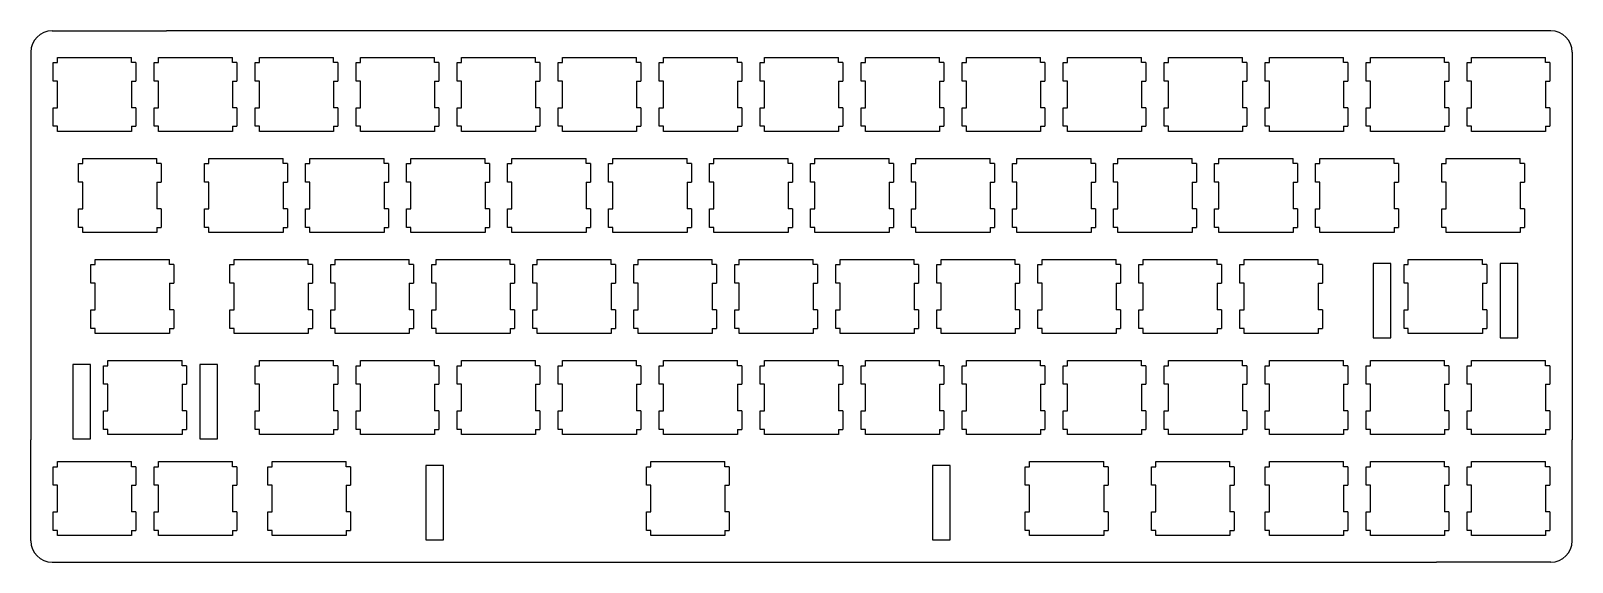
# Model space of a CAD drawing. Header units: millimetres. Extents: x 14 to 304, y 9 to 109.
import ezdxf

# ---------------------------------------------------------------- set-up
doc = ezdxf.new("R2010")
doc.units = ezdxf.units.MM
doc.layers.add('Layer_1', color=7, linetype='Continuous')

msp = doc.modelspace()

# ---------------------------------------------------------------- linework, layer by layer
at = {"layer": 'Layer_1', "linetype": 'ByBlock'}
for p, q in [((18.13, 109.31), (39.63, 109.31)), ((300.07, 109.31), (39.63, 109.31)), ((14.13, 105.31), (14.13, 32.37)), ((304.07, 105.31), (304.07, 32.37)), ((14.13, 13.37), (14.13, 32.37)), ((304.07, 13.37), (304.07, 32.37)), ((18.13, 9.37), (278.57, 9.37)), ((300.07, 9.37), (278.57, 9.37))]:
    msp.add_line(p, q, dxfattribs=at)
for points in [[(266.65, 65.56), (266.65, 51.56), (269.95, 51.56), (269.95, 65.56)], [(290.55, 65.56), (290.55, 51.56), (293.85, 51.56), (293.85, 65.56)], [(22.03, 46.56), (22.03, 32.56), (25.33, 32.56), (25.33, 46.56)], [(45.93, 46.56), (45.93, 32.56), (49.23, 32.56), (49.23, 46.56)], [(88.45, 27.56), (88.45, 13.56), (91.75, 13.56), (91.75, 27.56)], [(88.45, 27.56), (88.45, 13.56), (91.75, 13.56), (91.75, 27.56)], [(183.75, 27.56), (183.75, 13.56), (187.05, 13.56), (187.05, 27.56)], [(183.75, 27.56), (183.75, 13.56), (187.05, 13.56), (187.05, 27.56)]]:
    msp.add_lwpolyline(points, close=True, dxfattribs=at)
at = {"layer": 'Layer_1'}
for centre, start, end in [((18.13, 105.31), 90, 180), ((300.07, 105.31), 0, 90), ((18.13, 13.37), 180, 270), ((300.07, 13.37), 270, 0)]:
    msp.add_arc(centre, 4, start, end, dxfattribs=at)
at = {"layer": 'Layer_1', "linetype": 'ByBlock'}
for points in [[(18.32, 99.84), (18.32, 99.84), (18.32, 103.33), (18.32, 103.33)], [(18.32, 103.33), (18.32, 103.33), (19.13, 103.33), (19.13, 103.33)], [(19.13, 104.31), (19.13, 104.31), (33.07, 104.31), (33.07, 104.31)], [(19.13, 103.33), (19.13, 103.33), (19.13, 104.31), (19.13, 104.31)], [(33.07, 103.33), (33.07, 103.33), (33.07, 104.31), (33.07, 104.31)], [(33.88, 103.33), (33.88, 103.33), (33.07, 103.33), (33.07, 103.33)], [(33.88, 103.33), (33.88, 103.33), (33.88, 99.84), (33.88, 99.84)], [(37.32, 99.84), (37.32, 99.84), (37.32, 103.33), (37.32, 103.33)], [(37.32, 103.33), (37.32, 103.33), (38.13, 103.33), (38.13, 103.33)], [(38.13, 104.31), (38.13, 104.31), (52.07, 104.31), (52.07, 104.31)], [(38.13, 103.33), (38.13, 103.33), (38.13, 104.31), (38.13, 104.31)], [(52.07, 103.33), (52.07, 103.33), (52.07, 104.31), (52.07, 104.31)], [(52.88, 103.33), (52.88, 103.33), (52.07, 103.33), (52.07, 103.33)], [(52.88, 103.33), (52.88, 103.33), (52.88, 99.84), (52.88, 99.84)], [(56.32, 99.84), (56.32, 99.84), (56.32, 103.33), (56.32, 103.33)], [(56.32, 103.33), (56.32, 103.33), (57.13, 103.33), (57.13, 103.33)], [(57.13, 104.31), (57.13, 104.31), (71.07, 104.31), (71.07, 104.31)], [(57.13, 103.33), (57.13, 103.33), (57.13, 104.31), (57.13, 104.31)], [(71.07, 103.33), (71.07, 103.33), (71.07, 104.31), (71.07, 104.31)], [(71.88, 103.33), (71.88, 103.33), (71.07, 103.33), (71.07, 103.33)], [(71.88, 103.33), (71.88, 103.33), (71.88, 99.84), (71.88, 99.84)], [(75.32, 99.84), (75.32, 99.84), (75.32, 103.33), (75.32, 103.33)], [(75.32, 103.33), (75.32, 103.33), (76.13, 103.33), (76.13, 103.33)], [(76.13, 104.31), (76.13, 104.31), (90.07, 104.31), (90.07, 104.31)], [(76.13, 103.33), (76.13, 103.33), (76.13, 104.31), (76.13, 104.31)], [(90.07, 103.33), (90.07, 103.33), (90.07, 104.31), (90.07, 104.31)], [(90.88, 103.33), (90.88, 103.33), (90.07, 103.33), (90.07, 103.33)], [(90.88, 103.33), (90.88, 103.33), (90.88, 99.84), (90.88, 99.84)], [(94.32, 99.84), (94.32, 99.84), (94.32, 103.33), (94.32, 103.33)], [(94.32, 103.33), (94.32, 103.33), (95.13, 103.33), (95.13, 103.33)], [(95.13, 104.31), (95.13, 104.31), (109.07, 104.31), (109.07, 104.31)], [(95.13, 103.33), (95.13, 103.33), (95.13, 104.31), (95.13, 104.31)], [(109.07, 103.33), (109.07, 103.33), (109.07, 104.31), (109.07, 104.31)], [(109.88, 103.33), (109.88, 103.33), (109.07, 103.33), (109.07, 103.33)], [(109.88, 103.33), (109.88, 103.33), (109.88, 99.84), (109.88, 99.84)], [(113.32, 99.84), (113.32, 99.84), (113.32, 103.33), (113.32, 103.33)], [(113.32, 103.33), (113.32, 103.33), (114.13, 103.33), (114.13, 103.33)], [(114.13, 104.31), (114.13, 104.31), (128.07, 104.31), (128.07, 104.31)], [(114.13, 103.33), (114.13, 103.33), (114.13, 104.31), (114.13, 104.31)], [(128.07, 103.33), (128.07, 103.33), (128.07, 104.31), (128.07, 104.31)], [(128.88, 103.33), (128.88, 103.33), (128.07, 103.33), (128.07, 103.33)], [(128.88, 103.33), (128.88, 103.33), (128.88, 99.84), (128.88, 99.84)], [(132.32, 99.84), (132.32, 99.84), (132.32, 103.33), (132.32, 103.33)], [(132.32, 103.33), (132.32, 103.33), (133.13, 103.33), (133.13, 103.33)], [(133.13, 104.31), (133.13, 104.31), (147.07, 104.31), (147.07, 104.31)], [(133.13, 103.33), (133.13, 103.33), (133.13, 104.31), (133.13, 104.31)], [(147.07, 103.33), (147.07, 103.33), (147.07, 104.31), (147.07, 104.31)], [(147.88, 103.33), (147.88, 103.33), (147.07, 103.33), (147.07, 103.33)], [(147.88, 103.33), (147.88, 103.33), (147.88, 99.84), (147.88, 99.84)], [(151.32, 99.84), (151.32, 99.84), (151.32, 103.33), (151.32, 103.33)], [(151.32, 103.33), (151.32, 103.33), (152.13, 103.33), (152.13, 103.33)], [(152.13, 104.31), (152.13, 104.31), (166.07, 104.31), (166.07, 104.31)], [(152.13, 103.33), (152.13, 103.33), (152.13, 104.31), (152.13, 104.31)], [(166.07, 103.33), (166.07, 103.33), (166.07, 104.31), (166.07, 104.31)], [(166.88, 103.33), (166.88, 103.33), (166.07, 103.33), (166.07, 103.33)], [(166.88, 103.33), (166.88, 103.33), (166.88, 99.84), (166.88, 99.84)], [(170.32, 103.33), (170.32, 103.33), (171.13, 103.33), (171.13, 103.33)], [(170.32, 99.84), (170.32, 99.84), (170.32, 103.33), (170.32, 103.33)], [(171.13, 104.31), (171.13, 104.31), (185.07, 104.31), (185.07, 104.31)], [(171.13, 103.33), (171.13, 103.33), (171.13, 104.31), (171.13, 104.31)], [(185.07, 103.33), (185.07, 103.33), (185.07, 104.31), (185.07, 104.31)], [(185.88, 103.33), (185.88, 103.33), (185.07, 103.33), (185.07, 103.33)], [(185.88, 103.33), (185.88, 103.33), (185.88, 99.84), (185.88, 99.84)], [(189.32, 99.84), (189.32, 99.84), (189.32, 103.33), (189.32, 103.33)], [(189.32, 103.33), (189.32, 103.33), (190.13, 103.33), (190.13, 103.33)], [(190.13, 104.31), (190.13, 104.31), (204.07, 104.31), (204.07, 104.31)], [(190.13, 103.33), (190.13, 103.33), (190.13, 104.31), (190.13, 104.31)], [(204.07, 103.33), (204.07, 103.33), (204.07, 104.31), (204.07, 104.31)], [(204.88, 103.33), (204.88, 103.33), (204.07, 103.33), (204.07, 103.33)], [(204.88, 103.33), (204.88, 103.33), (204.88, 99.84), (204.88, 99.84)], [(208.32, 99.84), (208.32, 99.84), (208.32, 103.33), (208.32, 103.33)], [(208.32, 103.33), (208.32, 103.33), (209.13, 103.33), (209.13, 103.33)], [(209.13, 104.31), (209.13, 104.31), (223.07, 104.31), (223.07, 104.31)], [(209.13, 103.33), (209.13, 103.33), (209.13, 104.31), (209.13, 104.31)], [(223.07, 103.33), (223.07, 103.33), (223.07, 104.31), (223.07, 104.31)], [(223.88, 103.33), (223.88, 103.33), (223.07, 103.33), (223.07, 103.33)], [(223.88, 103.33), (223.88, 103.33), (223.88, 99.84), (223.88, 99.84)], [(227.32, 99.84), (227.32, 99.84), (227.32, 103.33), (227.32, 103.33)], [(227.32, 103.33), (227.32, 103.33), (228.13, 103.33), (228.13, 103.33)], [(228.13, 104.31), (228.13, 104.31), (242.07, 104.31), (242.07, 104.31)], [(228.13, 103.33), (228.13, 103.33), (228.13, 104.31), (228.13, 104.31)], [(242.07, 103.33), (242.07, 103.33), (242.07, 104.31), (242.07, 104.31)], [(242.88, 103.33), (242.88, 103.33), (242.07, 103.33), (242.07, 103.33)], [(242.88, 103.33), (242.88, 103.33), (242.88, 99.84), (242.88, 99.84)], [(246.32, 99.84), (246.32, 99.84), (246.32, 103.33), (246.32, 103.33)], [(246.32, 103.33), (246.32, 103.33), (247.13, 103.33), (247.13, 103.33)], [(247.13, 104.31), (247.13, 104.31), (261.07, 104.31), (261.07, 104.31)], [(247.13, 103.33), (247.13, 103.33), (247.13, 104.31), (247.13, 104.31)], [(261.07, 103.33), (261.07, 103.33), (261.07, 104.31), (261.07, 104.31)], [(261.88, 103.33), (261.88, 103.33), (261.07, 103.33), (261.07, 103.33)], [(261.88, 103.33), (261.88, 103.33), (261.88, 99.84), (261.88, 99.84)], [(265.32, 99.84), (265.32, 99.84), (265.32, 103.33), (265.32, 103.33)], [(265.32, 103.33), (265.32, 103.33), (266.13, 103.33), (266.13, 103.33)], [(266.13, 104.31), (266.13, 104.31), (280.07, 104.31), (280.07, 104.31)], [(266.13, 103.33), (266.13, 103.33), (266.13, 104.31), (266.13, 104.31)], [(280.07, 103.33), (280.07, 103.33), (280.07, 104.31), (280.07, 104.31)], [(280.88, 103.33), (280.88, 103.33), (280.07, 103.33), (280.07, 103.33)], [(280.88, 103.33), (280.88, 103.33), (280.88, 99.84), (280.88, 99.84)], [(284.32, 99.84), (284.32, 99.84), (284.32, 103.33), (284.32, 103.33)], [(284.32, 103.33), (284.32, 103.33), (285.13, 103.33), (285.13, 103.33)], [(285.13, 104.31), (285.13, 104.31), (299.07, 104.31), (299.07, 104.31)], [(285.13, 103.33), (285.13, 103.33), (285.13, 104.31), (285.13, 104.31)], [(299.07, 103.33), (299.07, 103.33), (299.07, 104.31), (299.07, 104.31)], [(299.88, 103.33), (299.88, 103.33), (299.07, 103.33), (299.07, 103.33)], [(299.88, 103.33), (299.88, 103.33), (299.88, 99.84), (299.88, 99.84)], [(19.13, 99.84), (19.13, 99.84), (18.32, 99.84), (18.32, 99.84)], [(19.13, 94.84), (19.13, 94.84), (19.13, 99.84), (19.13, 99.84)], [(33.07, 99.84), (33.07, 99.84), (33.07, 94.84), (33.07, 94.84)], [(33.07, 99.84), (33.07, 99.84), (33.88, 99.84), (33.88, 99.84)], [(38.13, 99.84), (38.13, 99.84), (37.32, 99.84), (37.32, 99.84)], [(38.13, 94.84), (38.13, 94.84), (38.13, 99.84), (38.13, 99.84)], [(52.07, 99.84), (52.07, 99.84), (52.07, 94.84), (52.07, 94.84)], [(52.07, 99.84), (52.07, 99.84), (52.88, 99.84), (52.88, 99.84)], [(57.13, 99.84), (57.13, 99.84), (56.32, 99.84), (56.32, 99.84)], [(57.13, 94.84), (57.13, 94.84), (57.13, 99.84), (57.13, 99.84)], [(71.07, 99.84), (71.07, 99.84), (71.07, 94.84), (71.07, 94.84)], [(71.07, 99.84), (71.07, 99.84), (71.88, 99.84), (71.88, 99.84)], [(76.13, 99.84), (76.13, 99.84), (75.32, 99.84), (75.32, 99.84)], [(76.13, 94.84), (76.13, 94.84), (76.13, 99.84), (76.13, 99.84)], [(90.07, 99.84), (90.07, 99.84), (90.07, 94.84), (90.07, 94.84)], [(90.07, 99.84), (90.07, 99.84), (90.88, 99.84), (90.88, 99.84)], [(95.13, 99.84), (95.13, 99.84), (94.32, 99.84), (94.32, 99.84)], [(95.13, 94.84), (95.13, 94.84), (95.13, 99.84), (95.13, 99.84)], [(109.07, 99.84), (109.07, 99.84), (109.07, 94.84), (109.07, 94.84)], [(109.07, 99.84), (109.07, 99.84), (109.88, 99.84), (109.88, 99.84)], [(114.13, 99.84), (114.13, 99.84), (113.32, 99.84), (113.32, 99.84)], [(114.13, 94.84), (114.13, 94.84), (114.13, 99.84), (114.13, 99.84)], [(128.07, 99.84), (128.07, 99.84), (128.07, 94.84), (128.07, 94.84)], [(128.07, 99.84), (128.07, 99.84), (128.88, 99.84), (128.88, 99.84)], [(133.13, 99.84), (133.13, 99.84), (132.32, 99.84), (132.32, 99.84)], [(133.13, 94.84), (133.13, 94.84), (133.13, 99.84), (133.13, 99.84)], [(147.07, 99.84), (147.07, 99.84), (147.07, 94.84), (147.07, 94.84)], [(147.07, 99.84), (147.07, 99.84), (147.88, 99.84), (147.88, 99.84)], [(152.13, 99.84), (152.13, 99.84), (151.32, 99.84), (151.32, 99.84)], [(152.13, 94.84), (152.13, 94.84), (152.13, 99.84), (152.13, 99.84)], [(166.07, 99.84), (166.07, 99.84), (166.88, 99.84), (166.88, 99.84)], [(166.07, 99.84), (166.07, 99.84), (166.07, 94.84), (166.07, 94.84)], [(171.13, 99.84), (171.13, 99.84), (170.32, 99.84), (170.32, 99.84)], [(171.13, 94.84), (171.13, 94.84), (171.13, 99.84), (171.13, 99.84)], [(185.07, 99.84), (185.07, 99.84), (185.88, 99.84), (185.88, 99.84)], [(185.07, 99.84), (185.07, 99.84), (185.07, 94.84), (185.07, 94.84)], [(190.13, 99.84), (190.13, 99.84), (189.32, 99.84), (189.32, 99.84)], [(190.13, 94.84), (190.13, 94.84), (190.13, 99.84), (190.13, 99.84)], [(204.07, 99.84), (204.07, 99.84), (204.07, 94.84), (204.07, 94.84)], [(204.07, 99.84), (204.07, 99.84), (204.88, 99.84), (204.88, 99.84)], [(209.13, 99.84), (209.13, 99.84), (208.32, 99.84), (208.32, 99.84)], [(209.13, 94.84), (209.13, 94.84), (209.13, 99.84), (209.13, 99.84)], [(223.07, 99.84), (223.07, 99.84), (223.07, 94.84), (223.07, 94.84)], [(223.07, 99.84), (223.07, 99.84), (223.88, 99.84), (223.88, 99.84)], [(228.13, 99.84), (228.13, 99.84), (227.32, 99.84), (227.32, 99.84)], [(228.13, 94.84), (228.13, 94.84), (228.13, 99.84), (228.13, 99.84)], [(242.07, 99.84), (242.07, 99.84), (242.07, 94.84), (242.07, 94.84)], [(242.07, 99.84), (242.07, 99.84), (242.88, 99.84), (242.88, 99.84)], [(247.13, 99.84), (247.13, 99.84), (246.32, 99.84), (246.32, 99.84)], [(247.13, 94.84), (247.13, 94.84), (247.13, 99.84), (247.13, 99.84)], [(261.07, 99.84), (261.07, 99.84), (261.07, 94.84), (261.07, 94.84)], [(261.07, 99.84), (261.07, 99.84), (261.88, 99.84), (261.88, 99.84)], [(266.13, 99.84), (266.13, 99.84), (265.32, 99.84), (265.32, 99.84)], [(266.13, 94.84), (266.13, 94.84), (266.13, 99.84), (266.13, 99.84)], [(280.07, 99.84), (280.07, 99.84), (280.07, 94.84), (280.07, 94.84)], [(280.07, 99.84), (280.07, 99.84), (280.88, 99.84), (280.88, 99.84)], [(285.13, 99.84), (285.13, 99.84), (284.32, 99.84), (284.32, 99.84)], [(285.13, 94.84), (285.13, 94.84), (285.13, 99.84), (285.13, 99.84)], [(299.07, 99.84), (299.07, 99.84), (299.07, 94.84), (299.07, 94.84)], [(299.07, 99.84), (299.07, 99.84), (299.88, 99.84), (299.88, 99.84)], [(18.32, 91.35), (18.32, 91.35), (18.32, 94.84), (18.32, 94.84)], [(18.32, 94.84), (18.32, 94.84), (19.13, 94.84), (19.13, 94.84)], [(33.88, 94.84), (33.88, 94.84), (33.07, 94.84), (33.07, 94.84)], [(33.88, 94.84), (33.88, 94.84), (33.88, 91.35), (33.88, 91.35)], [(37.32, 91.35), (37.32, 91.35), (37.32, 94.84), (37.32, 94.84)], [(37.32, 94.84), (37.32, 94.84), (38.13, 94.84), (38.13, 94.84)], [(52.88, 94.84), (52.88, 94.84), (52.07, 94.84), (52.07, 94.84)], [(52.88, 94.84), (52.88, 94.84), (52.88, 91.35), (52.88, 91.35)], [(56.32, 91.35), (56.32, 91.35), (56.32, 94.84), (56.32, 94.84)], [(56.32, 94.84), (56.32, 94.84), (57.13, 94.84), (57.13, 94.84)], [(71.88, 94.84), (71.88, 94.84), (71.07, 94.84), (71.07, 94.84)], [(71.88, 94.84), (71.88, 94.84), (71.88, 91.35), (71.88, 91.35)], [(75.32, 91.35), (75.32, 91.35), (75.32, 94.84), (75.32, 94.84)], [(75.32, 94.84), (75.32, 94.84), (76.13, 94.84), (76.13, 94.84)], [(90.88, 94.84), (90.88, 94.84), (90.07, 94.84), (90.07, 94.84)], [(90.88, 94.84), (90.88, 94.84), (90.88, 91.35), (90.88, 91.35)], [(94.32, 91.35), (94.32, 91.35), (94.32, 94.84), (94.32, 94.84)], [(94.32, 94.84), (94.32, 94.84), (95.13, 94.84), (95.13, 94.84)], [(109.88, 94.84), (109.88, 94.84), (109.07, 94.84), (109.07, 94.84)], [(109.88, 94.84), (109.88, 94.84), (109.88, 91.35), (109.88, 91.35)], [(113.32, 91.35), (113.32, 91.35), (113.32, 94.84), (113.32, 94.84)], [(113.32, 94.84), (113.32, 94.84), (114.13, 94.84), (114.13, 94.84)], [(128.88, 94.84), (128.88, 94.84), (128.07, 94.84), (128.07, 94.84)], [(128.88, 94.84), (128.88, 94.84), (128.88, 91.35), (128.88, 91.35)], [(132.32, 91.35), (132.32, 91.35), (132.32, 94.84), (132.32, 94.84)], [(132.32, 94.84), (132.32, 94.84), (133.13, 94.84), (133.13, 94.84)], [(147.88, 94.84), (147.88, 94.84), (147.07, 94.84), (147.07, 94.84)], [(147.88, 94.84), (147.88, 94.84), (147.88, 91.35), (147.88, 91.35)], [(151.32, 91.35), (151.32, 91.35), (151.32, 94.84), (151.32, 94.84)], [(151.32, 94.84), (151.32, 94.84), (152.13, 94.84), (152.13, 94.84)], [(166.88, 94.84), (166.88, 94.84), (166.07, 94.84), (166.07, 94.84)], [(166.88, 94.84), (166.88, 94.84), (166.88, 91.35), (166.88, 91.35)], [(170.32, 91.35), (170.32, 91.35), (170.32, 94.84), (170.32, 94.84)], [(170.32, 94.84), (170.32, 94.84), (171.13, 94.84), (171.13, 94.84)], [(185.88, 94.84), (185.88, 94.84), (185.07, 94.84), (185.07, 94.84)], [(185.88, 94.84), (185.88, 94.84), (185.88, 91.35), (185.88, 91.35)], [(189.32, 91.35), (189.32, 91.35), (189.32, 94.84), (189.32, 94.84)], [(189.32, 94.84), (189.32, 94.84), (190.13, 94.84), (190.13, 94.84)], [(204.88, 94.84), (204.88, 94.84), (204.07, 94.84), (204.07, 94.84)], [(204.88, 94.84), (204.88, 94.84), (204.88, 91.35), (204.88, 91.35)], [(208.32, 91.35), (208.32, 91.35), (208.32, 94.84), (208.32, 94.84)], [(208.32, 94.84), (208.32, 94.84), (209.13, 94.84), (209.13, 94.84)], [(223.88, 94.84), (223.88, 94.84), (223.07, 94.84), (223.07, 94.84)], [(223.88, 94.84), (223.88, 94.84), (223.88, 91.35), (223.88, 91.35)], [(227.32, 91.35), (227.32, 91.35), (227.32, 94.84), (227.32, 94.84)], [(227.32, 94.84), (227.32, 94.84), (228.13, 94.84), (228.13, 94.84)], [(242.88, 94.84), (242.88, 94.84), (242.07, 94.84), (242.07, 94.84)], [(242.88, 94.84), (242.88, 94.84), (242.88, 91.35), (242.88, 91.35)], [(246.32, 91.35), (246.32, 91.35), (246.32, 94.84), (246.32, 94.84)], [(246.32, 94.84), (246.32, 94.84), (247.13, 94.84), (247.13, 94.84)], [(261.88, 94.84), (261.88, 94.84), (261.07, 94.84), (261.07, 94.84)], [(261.88, 94.84), (261.88, 94.84), (261.88, 91.35), (261.88, 91.35)], [(265.32, 91.35), (265.32, 91.35), (265.32, 94.84), (265.32, 94.84)], [(265.32, 94.84), (265.32, 94.84), (266.13, 94.84), (266.13, 94.84)], [(280.88, 94.84), (280.88, 94.84), (280.07, 94.84), (280.07, 94.84)], [(280.88, 94.84), (280.88, 94.84), (280.88, 91.35), (280.88, 91.35)], [(284.32, 91.35), (284.32, 91.35), (284.32, 94.84), (284.32, 94.84)], [(284.32, 94.84), (284.32, 94.84), (285.13, 94.84), (285.13, 94.84)], [(299.88, 94.84), (299.88, 94.84), (299.07, 94.84), (299.07, 94.84)], [(299.88, 94.84), (299.88, 94.84), (299.88, 91.35), (299.88, 91.35)], [(19.13, 91.35), (19.13, 91.35), (18.32, 91.35), (18.32, 91.35)], [(19.13, 90.37), (19.13, 90.37), (19.13, 91.35), (19.13, 91.35)], [(33.07, 90.37), (33.07, 90.37), (19.13, 90.37), (19.13, 90.37)], [(33.07, 91.35), (33.07, 91.35), (33.88, 91.35), (33.88, 91.35)], [(33.07, 91.35), (33.07, 91.35), (33.07, 90.37), (33.07, 90.37)], [(38.13, 91.35), (38.13, 91.35), (37.32, 91.35), (37.32, 91.35)], [(38.13, 90.37), (38.13, 90.37), (38.13, 91.35), (38.13, 91.35)], [(52.07, 90.37), (52.07, 90.37), (38.13, 90.37), (38.13, 90.37)], [(52.07, 91.35), (52.07, 91.35), (52.88, 91.35), (52.88, 91.35)], [(52.07, 91.35), (52.07, 91.35), (52.07, 90.37), (52.07, 90.37)], [(57.13, 91.35), (57.13, 91.35), (56.32, 91.35), (56.32, 91.35)], [(57.13, 90.37), (57.13, 90.37), (57.13, 91.35), (57.13, 91.35)], [(71.07, 90.37), (71.07, 90.37), (57.13, 90.37), (57.13, 90.37)], [(71.07, 91.35), (71.07, 91.35), (71.88, 91.35), (71.88, 91.35)], [(71.07, 91.35), (71.07, 91.35), (71.07, 90.37), (71.07, 90.37)], [(76.13, 91.35), (76.13, 91.35), (75.32, 91.35), (75.32, 91.35)], [(76.13, 90.37), (76.13, 90.37), (76.13, 91.35), (76.13, 91.35)], [(90.07, 90.37), (90.07, 90.37), (76.13, 90.37), (76.13, 90.37)], [(90.07, 91.35), (90.07, 91.35), (90.88, 91.35), (90.88, 91.35)], [(90.07, 91.35), (90.07, 91.35), (90.07, 90.37), (90.07, 90.37)], [(95.13, 91.35), (95.13, 91.35), (94.32, 91.35), (94.32, 91.35)], [(95.13, 90.37), (95.13, 90.37), (95.13, 91.35), (95.13, 91.35)], [(109.07, 90.37), (109.07, 90.37), (95.13, 90.37), (95.13, 90.37)], [(109.07, 91.35), (109.07, 91.35), (109.88, 91.35), (109.88, 91.35)], [(109.07, 91.35), (109.07, 91.35), (109.07, 90.37), (109.07, 90.37)], [(114.13, 91.35), (114.13, 91.35), (113.32, 91.35), (113.32, 91.35)], [(114.13, 90.37), (114.13, 90.37), (114.13, 91.35), (114.13, 91.35)], [(128.07, 90.37), (128.07, 90.37), (114.13, 90.37), (114.13, 90.37)], [(128.07, 91.35), (128.07, 91.35), (128.88, 91.35), (128.88, 91.35)], [(128.07, 91.35), (128.07, 91.35), (128.07, 90.37), (128.07, 90.37)], [(133.13, 91.35), (133.13, 91.35), (132.32, 91.35), (132.32, 91.35)], [(133.13, 90.37), (133.13, 90.37), (133.13, 91.35), (133.13, 91.35)], [(147.07, 90.37), (147.07, 90.37), (133.13, 90.37), (133.13, 90.37)], [(147.07, 91.35), (147.07, 91.35), (147.88, 91.35), (147.88, 91.35)], [(147.07, 91.35), (147.07, 91.35), (147.07, 90.37), (147.07, 90.37)], [(152.13, 91.35), (152.13, 91.35), (151.32, 91.35), (151.32, 91.35)], [(152.13, 90.37), (152.13, 90.37), (152.13, 91.35), (152.13, 91.35)], [(166.07, 90.37), (166.07, 90.37), (152.13, 90.37), (152.13, 90.37)], [(166.07, 91.35), (166.07, 91.35), (166.88, 91.35), (166.88, 91.35)], [(166.07, 91.35), (166.07, 91.35), (166.07, 90.37), (166.07, 90.37)], [(171.13, 91.35), (171.13, 91.35), (170.32, 91.35), (170.32, 91.35)], [(171.13, 90.37), (171.13, 90.37), (171.13, 91.35), (171.13, 91.35)], [(185.07, 90.37), (185.07, 90.37), (171.13, 90.37), (171.13, 90.37)], [(185.07, 91.35), (185.07, 91.35), (185.07, 90.37), (185.07, 90.37)], [(185.07, 91.35), (185.07, 91.35), (185.88, 91.35), (185.88, 91.35)], [(190.13, 91.35), (190.13, 91.35), (189.32, 91.35), (189.32, 91.35)], [(190.13, 90.37), (190.13, 90.37), (190.13, 91.35), (190.13, 91.35)], [(204.07, 90.37), (204.07, 90.37), (190.13, 90.37), (190.13, 90.37)], [(204.07, 91.35), (204.07, 91.35), (204.88, 91.35), (204.88, 91.35)], [(204.07, 91.35), (204.07, 91.35), (204.07, 90.37), (204.07, 90.37)], [(209.13, 91.35), (209.13, 91.35), (208.32, 91.35), (208.32, 91.35)], [(209.13, 90.37), (209.13, 90.37), (209.13, 91.35), (209.13, 91.35)], [(223.07, 90.37), (223.07, 90.37), (209.13, 90.37), (209.13, 90.37)], [(223.07, 91.35), (223.07, 91.35), (223.88, 91.35), (223.88, 91.35)], [(223.07, 91.35), (223.07, 91.35), (223.07, 90.37), (223.07, 90.37)], [(228.13, 91.35), (228.13, 91.35), (227.32, 91.35), (227.32, 91.35)], [(228.13, 90.37), (228.13, 90.37), (228.13, 91.35), (228.13, 91.35)], [(242.07, 90.37), (242.07, 90.37), (228.13, 90.37), (228.13, 90.37)], [(242.07, 91.35), (242.07, 91.35), (242.88, 91.35), (242.88, 91.35)], [(242.07, 91.35), (242.07, 91.35), (242.07, 90.37), (242.07, 90.37)], [(247.13, 91.35), (247.13, 91.35), (246.32, 91.35), (246.32, 91.35)], [(247.13, 90.37), (247.13, 90.37), (247.13, 91.35), (247.13, 91.35)], [(261.07, 90.37), (261.07, 90.37), (247.13, 90.37), (247.13, 90.37)], [(261.07, 91.35), (261.07, 91.35), (261.88, 91.35), (261.88, 91.35)], [(261.07, 91.35), (261.07, 91.35), (261.07, 90.37), (261.07, 90.37)], [(266.13, 91.35), (266.13, 91.35), (265.32, 91.35), (265.32, 91.35)], [(266.13, 90.37), (266.13, 90.37), (266.13, 91.35), (266.13, 91.35)], [(280.07, 90.37), (280.07, 90.37), (266.13, 90.37), (266.13, 90.37)], [(280.07, 91.35), (280.07, 91.35), (280.88, 91.35), (280.88, 91.35)], [(280.07, 91.35), (280.07, 91.35), (280.07, 90.37), (280.07, 90.37)], [(285.13, 91.35), (285.13, 91.35), (284.32, 91.35), (284.32, 91.35)], [(285.13, 90.37), (285.13, 90.37), (285.13, 91.35), (285.13, 91.35)], [(299.07, 90.37), (299.07, 90.37), (285.13, 90.37), (285.13, 90.37)], [(299.07, 91.35), (299.07, 91.35), (299.88, 91.35), (299.88, 91.35)], [(299.07, 91.35), (299.07, 91.35), (299.07, 90.37), (299.07, 90.37)], [(23.07, 80.84), (23.07, 80.84), (23.07, 84.33), (23.07, 84.33)], [(23.07, 84.33), (23.07, 84.33), (23.88, 84.33), (23.88, 84.33)], [(23.88, 85.31), (23.88, 85.31), (37.82, 85.31), (37.82, 85.31)], [(23.88, 84.33), (23.88, 84.33), (23.88, 85.31), (23.88, 85.31)], [(37.82, 84.33), (37.82, 84.33), (37.82, 85.31), (37.82, 85.31)], [(38.63, 84.33), (38.63, 84.33), (37.82, 84.33), (37.82, 84.33)], [(38.63, 84.33), (38.63, 84.33), (38.63, 80.84), (38.63, 80.84)], [(46.82, 80.84), (46.82, 80.84), (46.82, 84.33), (46.82, 84.33)], [(46.82, 84.33), (46.82, 84.33), (47.63, 84.33), (47.63, 84.33)], [(47.63, 85.31), (47.63, 85.31), (61.57, 85.31), (61.57, 85.31)], [(47.63, 84.33), (47.63, 84.33), (47.63, 85.31), (47.63, 85.31)], [(61.57, 84.33), (61.57, 84.33), (61.57, 85.31), (61.57, 85.31)], [(62.38, 84.33), (62.38, 84.33), (61.57, 84.33), (61.57, 84.33)], [(62.38, 84.33), (62.38, 84.33), (62.38, 80.84), (62.38, 80.84)], [(65.82, 80.84), (65.82, 80.84), (65.82, 84.33), (65.82, 84.33)], [(65.82, 84.33), (65.82, 84.33), (66.63, 84.33), (66.63, 84.33)], [(66.63, 85.31), (66.63, 85.31), (80.57, 85.31), (80.57, 85.31)], [(66.63, 84.33), (66.63, 84.33), (66.63, 85.31), (66.63, 85.31)], [(80.57, 84.33), (80.57, 84.33), (80.57, 85.31), (80.57, 85.31)], [(81.38, 84.33), (81.38, 84.33), (80.57, 84.33), (80.57, 84.33)], [(81.38, 84.33), (81.38, 84.33), (81.38, 80.84), (81.38, 80.84)], [(84.82, 80.84), (84.82, 80.84), (84.82, 84.33), (84.82, 84.33)], [(84.82, 84.33), (84.82, 84.33), (85.63, 84.33), (85.63, 84.33)], [(85.63, 85.31), (85.63, 85.31), (99.57, 85.31), (99.57, 85.31)], [(85.63, 84.33), (85.63, 84.33), (85.63, 85.31), (85.63, 85.31)], [(99.57, 84.33), (99.57, 84.33), (99.57, 85.31), (99.57, 85.31)], [(100.38, 84.33), (100.38, 84.33), (99.57, 84.33), (99.57, 84.33)], [(100.38, 84.33), (100.38, 84.33), (100.38, 80.84), (100.38, 80.84)], [(103.82, 80.84), (103.82, 80.84), (103.82, 84.33), (103.82, 84.33)], [(103.82, 84.33), (103.82, 84.33), (104.63, 84.33), (104.63, 84.33)], [(104.63, 85.31), (104.63, 85.31), (118.57, 85.31), (118.57, 85.31)], [(104.63, 84.33), (104.63, 84.33), (104.63, 85.31), (104.63, 85.31)], [(118.57, 84.33), (118.57, 84.33), (118.57, 85.31), (118.57, 85.31)], [(119.38, 84.33), (119.38, 84.33), (118.57, 84.33), (118.57, 84.33)], [(119.38, 84.33), (119.38, 84.33), (119.38, 80.84), (119.38, 80.84)], [(122.82, 80.84), (122.82, 80.84), (122.82, 84.33), (122.82, 84.33)], [(122.82, 84.33), (122.82, 84.33), (123.63, 84.33), (123.63, 84.33)], [(123.63, 85.31), (123.63, 85.31), (137.57, 85.31), (137.57, 85.31)], [(123.63, 84.33), (123.63, 84.33), (123.63, 85.31), (123.63, 85.31)], [(137.57, 84.33), (137.57, 84.33), (137.57, 85.31), (137.57, 85.31)], [(138.38, 84.33), (138.38, 84.33), (137.57, 84.33), (137.57, 84.33)], [(138.38, 84.33), (138.38, 84.33), (138.38, 80.84), (138.38, 80.84)], [(141.82, 80.84), (141.82, 80.84), (141.82, 84.33), (141.82, 84.33)], [(141.82, 84.33), (141.82, 84.33), (142.63, 84.33), (142.63, 84.33)], [(142.63, 85.31), (142.63, 85.31), (156.57, 85.31), (156.57, 85.31)], [(142.63, 84.33), (142.63, 84.33), (142.63, 85.31), (142.63, 85.31)], [(156.57, 84.33), (156.57, 84.33), (156.57, 85.31), (156.57, 85.31)], [(157.38, 84.33), (157.38, 84.33), (156.57, 84.33), (156.57, 84.33)], [(157.38, 84.33), (157.38, 84.33), (157.38, 80.84), (157.38, 80.84)], [(160.82, 80.84), (160.82, 80.84), (160.82, 84.33), (160.82, 84.33)], [(160.82, 84.33), (160.82, 84.33), (161.63, 84.33), (161.63, 84.33)], [(161.63, 85.31), (161.63, 85.31), (175.57, 85.31), (175.57, 85.31)], [(161.63, 84.33), (161.63, 84.33), (161.63, 85.31), (161.63, 85.31)], [(175.57, 84.33), (175.57, 84.33), (175.57, 85.31), (175.57, 85.31)], [(176.38, 84.33), (176.38, 84.33), (175.57, 84.33), (175.57, 84.33)], [(176.38, 84.33), (176.38, 84.33), (176.38, 80.84), (176.38, 80.84)], [(179.82, 80.84), (179.82, 80.84), (179.82, 84.33), (179.82, 84.33)], [(179.82, 84.33), (179.82, 84.33), (180.63, 84.33), (180.63, 84.33)], [(180.63, 85.31), (180.63, 85.31), (194.57, 85.31), (194.57, 85.31)], [(180.63, 84.33), (180.63, 84.33), (180.63, 85.31), (180.63, 85.31)], [(194.57, 84.33), (194.57, 84.33), (194.57, 85.31), (194.57, 85.31)], [(195.38, 84.33), (195.38, 84.33), (194.57, 84.33), (194.57, 84.33)], [(195.38, 84.33), (195.38, 84.33), (195.38, 80.84), (195.38, 80.84)], [(198.82, 80.84), (198.82, 80.84), (198.82, 84.33), (198.82, 84.33)], [(198.82, 84.33), (198.82, 84.33), (199.63, 84.33), (199.63, 84.33)], [(199.63, 85.31), (199.63, 85.31), (213.57, 85.31), (213.57, 85.31)], [(199.63, 84.33), (199.63, 84.33), (199.63, 85.31), (199.63, 85.31)], [(213.57, 84.33), (213.57, 84.33), (213.57, 85.31), (213.57, 85.31)], [(214.38, 84.33), (214.38, 84.33), (213.57, 84.33), (213.57, 84.33)], [(214.38, 84.33), (214.38, 84.33), (214.38, 80.84), (214.38, 80.84)], [(217.82, 80.84), (217.82, 80.84), (217.82, 84.33), (217.82, 84.33)], [(217.82, 84.33), (217.82, 84.33), (218.63, 84.33), (218.63, 84.33)], [(218.63, 85.31), (218.63, 85.31), (232.57, 85.31), (232.57, 85.31)], [(218.63, 84.33), (218.63, 84.33), (218.63, 85.31), (218.63, 85.31)], [(232.57, 84.33), (232.57, 84.33), (232.57, 85.31), (232.57, 85.31)], [(233.38, 84.33), (233.38, 84.33), (232.57, 84.33), (232.57, 84.33)], [(233.38, 84.33), (233.38, 84.33), (233.38, 80.84), (233.38, 80.84)], [(236.82, 80.84), (236.82, 80.84), (236.82, 84.33), (236.82, 84.33)], [(236.82, 84.33), (236.82, 84.33), (237.63, 84.33), (237.63, 84.33)], [(237.63, 85.31), (237.63, 85.31), (251.57, 85.31), (251.57, 85.31)], [(237.63, 84.33), (237.63, 84.33), (237.63, 85.31), (237.63, 85.31)], [(251.57, 84.33), (251.57, 84.33), (251.57, 85.31), (251.57, 85.31)], [(252.38, 84.33), (252.38, 84.33), (251.57, 84.33), (251.57, 84.33)], [(252.38, 84.33), (252.38, 84.33), (252.38, 80.84), (252.38, 80.84)], [(255.82, 80.84), (255.82, 80.84), (255.82, 84.33), (255.82, 84.33)], [(255.82, 84.33), (255.82, 84.33), (256.63, 84.33), (256.63, 84.33)], [(256.63, 85.31), (256.63, 85.31), (270.57, 85.31), (270.57, 85.31)], [(256.63, 84.33), (256.63, 84.33), (256.63, 85.31), (256.63, 85.31)], [(270.57, 84.33), (270.57, 84.33), (270.57, 85.31), (270.57, 85.31)], [(271.38, 84.33), (271.38, 84.33), (270.57, 84.33), (270.57, 84.33)], [(271.38, 84.33), (271.38, 84.33), (271.38, 80.84), (271.38, 80.84)], [(279.57, 80.84), (279.57, 80.84), (279.57, 84.33), (279.57, 84.33)], [(279.57, 84.33), (279.57, 84.33), (280.38, 84.33), (280.38, 84.33)], [(280.38, 85.31), (280.38, 85.31), (294.32, 85.31), (294.32, 85.31)], [(280.38, 84.33), (280.38, 84.33), (280.38, 85.31), (280.38, 85.31)], [(294.32, 84.33), (294.32, 84.33), (294.32, 85.31), (294.32, 85.31)], [(295.13, 84.33), (295.13, 84.33), (294.32, 84.33), (294.32, 84.33)], [(295.13, 84.33), (295.13, 84.33), (295.13, 80.84), (295.13, 80.84)], [(23.88, 80.84), (23.88, 80.84), (23.07, 80.84), (23.07, 80.84)], [(23.88, 75.84), (23.88, 75.84), (23.88, 80.84), (23.88, 80.84)], [(37.82, 80.84), (37.82, 80.84), (37.82, 75.84), (37.82, 75.84)], [(37.82, 80.84), (37.82, 80.84), (38.63, 80.84), (38.63, 80.84)], [(47.63, 80.84), (47.63, 80.84), (46.82, 80.84), (46.82, 80.84)], [(47.63, 75.84), (47.63, 75.84), (47.63, 80.84), (47.63, 80.84)], [(61.57, 80.84), (61.57, 80.84), (61.57, 75.84), (61.57, 75.84)], [(61.57, 80.84), (61.57, 80.84), (62.38, 80.84), (62.38, 80.84)], [(66.63, 80.84), (66.63, 80.84), (65.82, 80.84), (65.82, 80.84)], [(66.63, 75.84), (66.63, 75.84), (66.63, 80.84), (66.63, 80.84)], [(80.57, 80.84), (80.57, 80.84), (80.57, 75.84), (80.57, 75.84)], [(80.57, 80.84), (80.57, 80.84), (81.38, 80.84), (81.38, 80.84)], [(85.63, 80.84), (85.63, 80.84), (84.82, 80.84), (84.82, 80.84)], [(85.63, 75.84), (85.63, 75.84), (85.63, 80.84), (85.63, 80.84)], [(99.57, 80.84), (99.57, 80.84), (99.57, 75.84), (99.57, 75.84)], [(99.57, 80.84), (99.57, 80.84), (100.38, 80.84), (100.38, 80.84)], [(104.63, 80.84), (104.63, 80.84), (103.82, 80.84), (103.82, 80.84)], [(104.63, 75.84), (104.63, 75.84), (104.63, 80.84), (104.63, 80.84)], [(118.57, 80.84), (118.57, 80.84), (118.57, 75.84), (118.57, 75.84)], [(118.57, 80.84), (118.57, 80.84), (119.38, 80.84), (119.38, 80.84)], [(123.63, 80.84), (123.63, 80.84), (122.82, 80.84), (122.82, 80.84)], [(123.63, 75.84), (123.63, 75.84), (123.63, 80.84), (123.63, 80.84)], [(137.57, 80.84), (137.57, 80.84), (137.57, 75.84), (137.57, 75.84)], [(137.57, 80.84), (137.57, 80.84), (138.38, 80.84), (138.38, 80.84)], [(142.63, 80.84), (142.63, 80.84), (141.82, 80.84), (141.82, 80.84)], [(142.63, 75.84), (142.63, 75.84), (142.63, 80.84), (142.63, 80.84)], [(156.57, 80.84), (156.57, 80.84), (156.57, 75.84), (156.57, 75.84)], [(156.57, 80.84), (156.57, 80.84), (157.38, 80.84), (157.38, 80.84)], [(161.63, 80.84), (161.63, 80.84), (160.82, 80.84), (160.82, 80.84)], [(161.63, 75.84), (161.63, 75.84), (161.63, 80.84), (161.63, 80.84)], [(175.57, 80.84), (175.57, 80.84), (175.57, 75.84), (175.57, 75.84)], [(175.57, 80.84), (175.57, 80.84), (176.38, 80.84), (176.38, 80.84)], [(180.63, 80.84), (180.63, 80.84), (179.82, 80.84), (179.82, 80.84)], [(180.63, 75.84), (180.63, 75.84), (180.63, 80.84), (180.63, 80.84)], [(194.57, 80.84), (194.57, 80.84), (194.57, 75.84), (194.57, 75.84)], [(194.57, 80.84), (194.57, 80.84), (195.38, 80.84), (195.38, 80.84)], [(199.63, 80.84), (199.63, 80.84), (198.82, 80.84), (198.82, 80.84)], [(199.63, 75.84), (199.63, 75.84), (199.63, 80.84), (199.63, 80.84)], [(213.57, 80.84), (213.57, 80.84), (213.57, 75.84), (213.57, 75.84)], [(213.57, 80.84), (213.57, 80.84), (214.38, 80.84), (214.38, 80.84)], [(218.63, 80.84), (218.63, 80.84), (217.82, 80.84), (217.82, 80.84)], [(218.63, 75.84), (218.63, 75.84), (218.63, 80.84), (218.63, 80.84)], [(232.57, 80.84), (232.57, 80.84), (232.57, 75.84), (232.57, 75.84)], [(232.57, 80.84), (232.57, 80.84), (233.38, 80.84), (233.38, 80.84)], [(237.63, 80.84), (237.63, 80.84), (236.82, 80.84), (236.82, 80.84)], [(237.63, 75.84), (237.63, 75.84), (237.63, 80.84), (237.63, 80.84)], [(251.57, 80.84), (251.57, 80.84), (251.57, 75.84), (251.57, 75.84)], [(251.57, 80.84), (251.57, 80.84), (252.38, 80.84), (252.38, 80.84)], [(256.63, 80.84), (256.63, 80.84), (255.82, 80.84), (255.82, 80.84)], [(256.63, 75.84), (256.63, 75.84), (256.63, 80.84), (256.63, 80.84)], [(270.57, 80.84), (270.57, 80.84), (270.57, 75.84), (270.57, 75.84)], [(270.57, 80.84), (270.57, 80.84), (271.38, 80.84), (271.38, 80.84)], [(280.38, 80.84), (280.38, 80.84), (279.57, 80.84), (279.57, 80.84)], [(280.38, 75.84), (280.38, 75.84), (280.38, 80.84), (280.38, 80.84)], [(294.32, 80.84), (294.32, 80.84), (294.32, 75.84), (294.32, 75.84)], [(294.32, 80.84), (294.32, 80.84), (295.13, 80.84), (295.13, 80.84)], [(23.07, 72.35), (23.07, 72.35), (23.07, 75.84), (23.07, 75.84)], [(23.07, 75.84), (23.07, 75.84), (23.88, 75.84), (23.88, 75.84)], [(38.63, 75.84), (38.63, 75.84), (37.82, 75.84), (37.82, 75.84)], [(38.63, 75.84), (38.63, 75.84), (38.63, 72.35), (38.63, 72.35)], [(46.82, 72.35), (46.82, 72.35), (46.82, 75.84), (46.82, 75.84)], [(46.82, 75.84), (46.82, 75.84), (47.63, 75.84), (47.63, 75.84)], [(62.38, 75.84), (62.38, 75.84), (61.57, 75.84), (61.57, 75.84)], [(62.38, 75.84), (62.38, 75.84), (62.38, 72.35), (62.38, 72.35)], [(65.82, 72.35), (65.82, 72.35), (65.82, 75.84), (65.82, 75.84)], [(65.82, 75.84), (65.82, 75.84), (66.63, 75.84), (66.63, 75.84)], [(81.38, 75.84), (81.38, 75.84), (80.57, 75.84), (80.57, 75.84)], [(81.38, 75.84), (81.38, 75.84), (81.38, 72.35), (81.38, 72.35)], [(84.82, 72.35), (84.82, 72.35), (84.82, 75.84), (84.82, 75.84)], [(84.82, 75.84), (84.82, 75.84), (85.63, 75.84), (85.63, 75.84)], [(100.38, 75.84), (100.38, 75.84), (99.57, 75.84), (99.57, 75.84)], [(100.38, 75.84), (100.38, 75.84), (100.38, 72.35), (100.38, 72.35)], [(103.82, 72.35), (103.82, 72.35), (103.82, 75.84), (103.82, 75.84)], [(103.82, 75.84), (103.82, 75.84), (104.63, 75.84), (104.63, 75.84)], [(119.38, 75.84), (119.38, 75.84), (118.57, 75.84), (118.57, 75.84)], [(119.38, 75.84), (119.38, 75.84), (119.38, 72.35), (119.38, 72.35)], [(122.82, 72.35), (122.82, 72.35), (122.82, 75.84), (122.82, 75.84)], [(122.82, 75.84), (122.82, 75.84), (123.63, 75.84), (123.63, 75.84)], [(138.38, 75.84), (138.38, 75.84), (137.57, 75.84), (137.57, 75.84)], [(138.38, 75.84), (138.38, 75.84), (138.38, 72.35), (138.38, 72.35)], [(141.82, 72.35), (141.82, 72.35), (141.82, 75.84), (141.82, 75.84)], [(141.82, 75.84), (141.82, 75.84), (142.63, 75.84), (142.63, 75.84)], [(157.38, 75.84), (157.38, 75.84), (156.57, 75.84), (156.57, 75.84)], [(157.38, 75.84), (157.38, 75.84), (157.38, 72.35), (157.38, 72.35)], [(160.82, 72.35), (160.82, 72.35), (160.82, 75.84), (160.82, 75.84)], [(160.82, 75.84), (160.82, 75.84), (161.63, 75.84), (161.63, 75.84)], [(176.38, 75.84), (176.38, 75.84), (175.57, 75.84), (175.57, 75.84)], [(176.38, 75.84), (176.38, 75.84), (176.38, 72.35), (176.38, 72.35)], [(179.82, 72.35), (179.82, 72.35), (179.82, 75.84), (179.82, 75.84)], [(179.82, 75.84), (179.82, 75.84), (180.63, 75.84), (180.63, 75.84)], [(195.38, 75.84), (195.38, 75.84), (194.57, 75.84), (194.57, 75.84)], [(195.38, 75.84), (195.38, 75.84), (195.38, 72.35), (195.38, 72.35)], [(198.82, 72.35), (198.82, 72.35), (198.82, 75.84), (198.82, 75.84)], [(198.82, 75.84), (198.82, 75.84), (199.63, 75.84), (199.63, 75.84)], [(214.38, 75.84), (214.38, 75.84), (213.57, 75.84), (213.57, 75.84)], [(214.38, 75.84), (214.38, 75.84), (214.38, 72.35), (214.38, 72.35)], [(217.82, 72.35), (217.82, 72.35), (217.82, 75.84), (217.82, 75.84)], [(217.82, 75.84), (217.82, 75.84), (218.63, 75.84), (218.63, 75.84)], [(233.38, 75.84), (233.38, 75.84), (232.57, 75.84), (232.57, 75.84)], [(233.38, 75.84), (233.38, 75.84), (233.38, 72.35), (233.38, 72.35)], [(236.82, 72.35), (236.82, 72.35), (236.82, 75.84), (236.82, 75.84)], [(236.82, 75.84), (236.82, 75.84), (237.63, 75.84), (237.63, 75.84)], [(252.38, 75.84), (252.38, 75.84), (251.57, 75.84), (251.57, 75.84)], [(252.38, 75.84), (252.38, 75.84), (252.38, 72.35), (252.38, 72.35)], [(255.82, 72.35), (255.82, 72.35), (255.82, 75.84), (255.82, 75.84)], [(255.82, 75.84), (255.82, 75.84), (256.63, 75.84), (256.63, 75.84)], [(271.38, 75.84), (271.38, 75.84), (270.57, 75.84), (270.57, 75.84)], [(271.38, 75.84), (271.38, 75.84), (271.38, 72.35), (271.38, 72.35)], [(279.57, 72.35), (279.57, 72.35), (279.57, 75.84), (279.57, 75.84)], [(279.57, 75.84), (279.57, 75.84), (280.38, 75.84), (280.38, 75.84)], [(295.13, 75.84), (295.13, 75.84), (294.32, 75.84), (294.32, 75.84)], [(295.13, 75.84), (295.13, 75.84), (295.13, 72.35), (295.13, 72.35)], [(23.88, 72.35), (23.88, 72.35), (23.07, 72.35), (23.07, 72.35)], [(23.88, 71.37), (23.88, 71.37), (23.88, 72.35), (23.88, 72.35)], [(37.82, 71.37), (37.82, 71.37), (23.88, 71.37), (23.88, 71.37)], [(37.82, 72.35), (37.82, 72.35), (38.63, 72.35), (38.63, 72.35)], [(37.82, 72.35), (37.82, 72.35), (37.82, 71.37), (37.82, 71.37)], [(47.63, 72.35), (47.63, 72.35), (46.82, 72.35), (46.82, 72.35)], [(47.63, 71.37), (47.63, 71.37), (47.63, 72.35), (47.63, 72.35)], [(61.57, 71.37), (61.57, 71.37), (47.63, 71.37), (47.63, 71.37)], [(61.57, 72.35), (61.57, 72.35), (62.38, 72.35), (62.38, 72.35)], [(61.57, 72.35), (61.57, 72.35), (61.57, 71.37), (61.57, 71.37)], [(66.63, 72.35), (66.63, 72.35), (65.82, 72.35), (65.82, 72.35)], [(66.63, 71.37), (66.63, 71.37), (66.63, 72.35), (66.63, 72.35)], [(80.57, 71.37), (80.57, 71.37), (66.63, 71.37), (66.63, 71.37)], [(80.57, 72.35), (80.57, 72.35), (81.38, 72.35), (81.38, 72.35)], [(80.57, 72.35), (80.57, 72.35), (80.57, 71.37), (80.57, 71.37)], [(85.63, 72.35), (85.63, 72.35), (84.82, 72.35), (84.82, 72.35)], [(85.63, 71.37), (85.63, 71.37), (85.63, 72.35), (85.63, 72.35)], [(99.57, 71.37), (99.57, 71.37), (85.63, 71.37), (85.63, 71.37)], [(99.57, 72.35), (99.57, 72.35), (100.38, 72.35), (100.38, 72.35)], [(99.57, 72.35), (99.57, 72.35), (99.57, 71.37), (99.57, 71.37)], [(104.63, 72.35), (104.63, 72.35), (103.82, 72.35), (103.82, 72.35)], [(104.63, 71.37), (104.63, 71.37), (104.63, 72.35), (104.63, 72.35)], [(118.57, 71.37), (118.57, 71.37), (104.63, 71.37), (104.63, 71.37)], [(118.57, 72.35), (118.57, 72.35), (119.38, 72.35), (119.38, 72.35)], [(118.57, 72.35), (118.57, 72.35), (118.57, 71.37), (118.57, 71.37)], [(123.63, 72.35), (123.63, 72.35), (122.82, 72.35), (122.82, 72.35)], [(123.63, 71.37), (123.63, 71.37), (123.63, 72.35), (123.63, 72.35)], [(137.57, 71.37), (137.57, 71.37), (123.63, 71.37), (123.63, 71.37)], [(137.57, 72.35), (137.57, 72.35), (138.38, 72.35), (138.38, 72.35)], [(137.57, 72.35), (137.57, 72.35), (137.57, 71.37), (137.57, 71.37)], [(142.63, 72.35), (142.63, 72.35), (141.82, 72.35), (141.82, 72.35)], [(142.63, 71.37), (142.63, 71.37), (142.63, 72.35), (142.63, 72.35)], [(156.57, 71.37), (156.57, 71.37), (142.63, 71.37), (142.63, 71.37)], [(156.57, 72.35), (156.57, 72.35), (157.38, 72.35), (157.38, 72.35)], [(156.57, 72.35), (156.57, 72.35), (156.57, 71.37), (156.57, 71.37)], [(161.63, 72.35), (161.63, 72.35), (160.82, 72.35), (160.82, 72.35)], [(161.63, 71.37), (161.63, 71.37), (161.63, 72.35), (161.63, 72.35)], [(175.57, 71.37), (175.57, 71.37), (161.63, 71.37), (161.63, 71.37)], [(175.57, 72.35), (175.57, 72.35), (176.38, 72.35), (176.38, 72.35)], [(175.57, 72.35), (175.57, 72.35), (175.57, 71.37), (175.57, 71.37)], [(180.63, 72.35), (180.63, 72.35), (179.82, 72.35), (179.82, 72.35)], [(180.63, 71.37), (180.63, 71.37), (180.63, 72.35), (180.63, 72.35)], [(194.57, 71.37), (194.57, 71.37), (180.63, 71.37), (180.63, 71.37)], [(194.57, 72.35), (194.57, 72.35), (195.38, 72.35), (195.38, 72.35)], [(194.57, 72.35), (194.57, 72.35), (194.57, 71.37), (194.57, 71.37)], [(199.63, 72.35), (199.63, 72.35), (198.82, 72.35), (198.82, 72.35)], [(199.63, 71.37), (199.63, 71.37), (199.63, 72.35), (199.63, 72.35)], [(213.57, 71.37), (213.57, 71.37), (199.63, 71.37), (199.63, 71.37)], [(213.57, 72.35), (213.57, 72.35), (214.38, 72.35), (214.38, 72.35)], [(213.57, 72.35), (213.57, 72.35), (213.57, 71.37), (213.57, 71.37)], [(218.63, 72.35), (218.63, 72.35), (217.82, 72.35), (217.82, 72.35)], [(218.63, 71.37), (218.63, 71.37), (218.63, 72.35), (218.63, 72.35)], [(232.57, 71.37), (232.57, 71.37), (218.63, 71.37), (218.63, 71.37)], [(232.57, 72.35), (232.57, 72.35), (233.38, 72.35), (233.38, 72.35)], [(232.57, 72.35), (232.57, 72.35), (232.57, 71.37), (232.57, 71.37)], [(237.63, 72.35), (237.63, 72.35), (236.82, 72.35), (236.82, 72.35)], [(237.63, 71.37), (237.63, 71.37), (237.63, 72.35), (237.63, 72.35)], [(251.57, 71.37), (251.57, 71.37), (237.63, 71.37), (237.63, 71.37)], [(251.57, 72.35), (251.57, 72.35), (252.38, 72.35), (252.38, 72.35)], [(251.57, 72.35), (251.57, 72.35), (251.57, 71.37), (251.57, 71.37)], [(256.63, 72.35), (256.63, 72.35), (255.82, 72.35), (255.82, 72.35)], [(256.63, 71.37), (256.63, 71.37), (256.63, 72.35), (256.63, 72.35)], [(270.57, 71.37), (270.57, 71.37), (256.63, 71.37), (256.63, 71.37)], [(270.57, 72.35), (270.57, 72.35), (271.38, 72.35), (271.38, 72.35)], [(270.57, 72.35), (270.57, 72.35), (270.57, 71.37), (270.57, 71.37)], [(280.38, 72.35), (280.38, 72.35), (279.57, 72.35), (279.57, 72.35)], [(280.38, 71.37), (280.38, 71.37), (280.38, 72.35), (280.38, 72.35)], [(294.32, 71.37), (294.32, 71.37), (280.38, 71.37), (280.38, 71.37)], [(294.32, 72.35), (294.32, 72.35), (295.13, 72.35), (295.13, 72.35)], [(294.32, 72.35), (294.32, 72.35), (294.32, 71.37), (294.32, 71.37)], [(25.44, 61.84), (25.44, 61.84), (25.44, 65.33), (25.44, 65.33)], [(25.44, 65.33), (25.44, 65.33), (26.25, 65.33), (26.25, 65.33)], [(26.25, 66.31), (26.25, 66.31), (40.2, 66.31), (40.2, 66.31)], [(26.25, 65.33), (26.25, 65.33), (26.25, 66.31), (26.25, 66.31)], [(40.2, 65.33), (40.2, 65.33), (40.2, 66.31), (40.2, 66.31)], [(41.01, 65.33), (41.01, 65.33), (40.2, 65.33), (40.2, 65.33)], [(41.01, 65.33), (41.01, 65.33), (41.01, 61.84), (41.01, 61.84)], [(51.57, 61.84), (51.57, 61.84), (51.57, 65.33), (51.57, 65.33)], [(51.57, 65.33), (51.57, 65.33), (52.38, 65.33), (52.38, 65.33)], [(52.38, 66.31), (52.38, 66.31), (66.32, 66.31), (66.32, 66.31)], [(52.38, 65.33), (52.38, 65.33), (52.38, 66.31), (52.38, 66.31)], [(66.32, 65.33), (66.32, 65.33), (66.32, 66.31), (66.32, 66.31)], [(67.13, 65.33), (67.13, 65.33), (66.32, 65.33), (66.32, 65.33)], [(67.13, 65.33), (67.13, 65.33), (67.13, 61.84), (67.13, 61.84)], [(70.57, 61.84), (70.57, 61.84), (70.57, 65.33), (70.57, 65.33)], [(70.57, 65.33), (70.57, 65.33), (71.38, 65.33), (71.38, 65.33)], [(71.38, 66.31), (71.38, 66.31), (85.32, 66.31), (85.32, 66.31)], [(71.38, 65.33), (71.38, 65.33), (71.38, 66.31), (71.38, 66.31)], [(85.32, 65.33), (85.32, 65.33), (85.32, 66.31), (85.32, 66.31)], [(86.13, 65.33), (86.13, 65.33), (85.32, 65.33), (85.32, 65.33)], [(86.13, 65.33), (86.13, 65.33), (86.13, 61.84), (86.13, 61.84)], [(89.57, 61.84), (89.57, 61.84), (89.57, 65.33), (89.57, 65.33)], [(89.57, 65.33), (89.57, 65.33), (90.38, 65.33), (90.38, 65.33)], [(90.38, 66.31), (90.38, 66.31), (104.32, 66.31), (104.32, 66.31)], [(90.38, 65.33), (90.38, 65.33), (90.38, 66.31), (90.38, 66.31)], [(104.32, 65.33), (104.32, 65.33), (104.32, 66.31), (104.32, 66.31)], [(105.13, 65.33), (105.13, 65.33), (104.32, 65.33), (104.32, 65.33)], [(105.13, 65.33), (105.13, 65.33), (105.13, 61.84), (105.13, 61.84)], [(108.57, 61.84), (108.57, 61.84), (108.57, 65.33), (108.57, 65.33)], [(108.57, 65.33), (108.57, 65.33), (109.38, 65.33), (109.38, 65.33)], [(109.38, 66.31), (109.38, 66.31), (123.32, 66.31), (123.32, 66.31)], [(109.38, 65.33), (109.38, 65.33), (109.38, 66.31), (109.38, 66.31)], [(123.32, 65.33), (123.32, 65.33), (123.32, 66.31), (123.32, 66.31)], [(124.13, 65.33), (124.13, 65.33), (123.32, 65.33), (123.32, 65.33)], [(124.13, 65.33), (124.13, 65.33), (124.13, 61.84), (124.13, 61.84)], [(127.57, 61.84), (127.57, 61.84), (127.57, 65.33), (127.57, 65.33)], [(127.57, 65.33), (127.57, 65.33), (128.38, 65.33), (128.38, 65.33)], [(128.38, 66.31), (128.38, 66.31), (142.32, 66.31), (142.32, 66.31)], [(128.38, 65.33), (128.38, 65.33), (128.38, 66.31), (128.38, 66.31)], [(142.32, 65.33), (142.32, 65.33), (142.32, 66.31), (142.32, 66.31)], [(143.13, 65.33), (143.13, 65.33), (142.32, 65.33), (142.32, 65.33)], [(143.13, 65.33), (143.13, 65.33), (143.13, 61.84), (143.13, 61.84)], [(146.57, 61.84), (146.57, 61.84), (146.57, 65.33), (146.57, 65.33)], [(146.57, 65.33), (146.57, 65.33), (147.38, 65.33), (147.38, 65.33)], [(147.38, 66.31), (147.38, 66.31), (161.32, 66.31), (161.32, 66.31)], [(147.38, 65.33), (147.38, 65.33), (147.38, 66.31), (147.38, 66.31)], [(161.32, 65.33), (161.32, 65.33), (161.32, 66.31), (161.32, 66.31)], [(162.13, 65.33), (162.13, 65.33), (161.32, 65.33), (161.32, 65.33)], [(162.13, 65.33), (162.13, 65.33), (162.13, 61.84), (162.13, 61.84)], [(165.57, 61.84), (165.57, 61.84), (165.57, 65.33), (165.57, 65.33)], [(165.57, 65.33), (165.57, 65.33), (166.38, 65.33), (166.38, 65.33)], [(166.38, 66.31), (166.38, 66.31), (180.32, 66.31), (180.32, 66.31)], [(166.38, 65.33), (166.38, 65.33), (166.38, 66.31), (166.38, 66.31)], [(180.32, 65.33), (180.32, 65.33), (180.32, 66.31), (180.32, 66.31)], [(181.13, 65.33), (181.13, 65.33), (180.32, 65.33), (180.32, 65.33)], [(181.13, 65.33), (181.13, 65.33), (181.13, 61.84), (181.13, 61.84)], [(184.57, 61.84), (184.57, 61.84), (184.57, 65.33), (184.57, 65.33)], [(184.57, 65.33), (184.57, 65.33), (185.38, 65.33), (185.38, 65.33)], [(185.38, 66.31), (185.38, 66.31), (199.32, 66.31), (199.32, 66.31)], [(185.38, 65.33), (185.38, 65.33), (185.38, 66.31), (185.38, 66.31)], [(199.32, 65.33), (199.32, 65.33), (199.32, 66.31), (199.32, 66.31)], [(200.13, 65.33), (200.13, 65.33), (199.32, 65.33), (199.32, 65.33)], [(200.13, 65.33), (200.13, 65.33), (200.13, 61.84), (200.13, 61.84)], [(203.57, 61.84), (203.57, 61.84), (203.57, 65.33), (203.57, 65.33)], [(203.57, 65.33), (203.57, 65.33), (204.38, 65.33), (204.38, 65.33)], [(204.38, 66.31), (204.38, 66.31), (218.32, 66.31), (218.32, 66.31)], [(204.38, 65.33), (204.38, 65.33), (204.38, 66.31), (204.38, 66.31)], [(218.32, 65.33), (218.32, 65.33), (218.32, 66.31), (218.32, 66.31)], [(219.13, 65.33), (219.13, 65.33), (218.32, 65.33), (218.32, 65.33)], [(219.13, 65.33), (219.13, 65.33), (219.13, 61.84), (219.13, 61.84)], [(222.57, 61.84), (222.57, 61.84), (222.57, 65.33), (222.57, 65.33)], [(222.57, 65.33), (222.57, 65.33), (223.38, 65.33), (223.38, 65.33)], [(223.38, 66.31), (223.38, 66.31), (237.32, 66.31), (237.32, 66.31)], [(223.38, 65.33), (223.38, 65.33), (223.38, 66.31), (223.38, 66.31)], [(237.32, 65.33), (237.32, 65.33), (237.32, 66.31), (237.32, 66.31)], [(238.13, 65.33), (238.13, 65.33), (237.32, 65.33), (237.32, 65.33)], [(238.13, 65.33), (238.13, 65.33), (238.13, 61.84), (238.13, 61.84)], [(241.57, 61.84), (241.57, 61.84), (241.57, 65.33), (241.57, 65.33)], [(241.57, 65.33), (241.57, 65.33), (242.38, 65.33), (242.38, 65.33)], [(242.38, 66.31), (242.38, 66.31), (256.32, 66.31), (256.32, 66.31)], [(242.38, 65.33), (242.38, 65.33), (242.38, 66.31), (242.38, 66.31)], [(256.32, 65.33), (256.32, 65.33), (256.32, 66.31), (256.32, 66.31)], [(257.13, 65.33), (257.13, 65.33), (256.32, 65.33), (256.32, 65.33)], [(257.13, 65.33), (257.13, 65.33), (257.13, 61.84), (257.13, 61.84)], [(272.44, 61.84), (272.44, 61.84), (272.44, 65.33), (272.44, 65.33)], [(272.44, 65.33), (272.44, 65.33), (273.25, 65.33), (273.25, 65.33)], [(273.25, 66.31), (273.25, 66.31), (287.2, 66.31), (287.2, 66.31)], [(273.25, 65.33), (273.25, 65.33), (273.25, 66.31), (273.25, 66.31)], [(287.2, 65.33), (287.2, 65.33), (287.2, 66.31), (287.2, 66.31)], [(288.01, 65.33), (288.01, 65.33), (287.2, 65.33), (287.2, 65.33)], [(288.01, 65.33), (288.01, 65.33), (288.01, 61.84), (288.01, 61.84)], [(26.25, 61.84), (26.25, 61.84), (25.44, 61.84), (25.44, 61.84)], [(26.25, 56.84), (26.25, 56.84), (26.25, 61.84), (26.25, 61.84)], [(40.2, 61.84), (40.2, 61.84), (40.2, 56.84), (40.2, 56.84)], [(40.2, 61.84), (40.2, 61.84), (41.01, 61.84), (41.01, 61.84)], [(52.38, 61.84), (52.38, 61.84), (51.57, 61.84), (51.57, 61.84)], [(52.38, 56.84), (52.38, 56.84), (52.38, 61.84), (52.38, 61.84)], [(66.32, 61.84), (66.32, 61.84), (66.32, 56.84), (66.32, 56.84)], [(66.32, 61.84), (66.32, 61.84), (67.13, 61.84), (67.13, 61.84)], [(71.38, 61.84), (71.38, 61.84), (70.57, 61.84), (70.57, 61.84)], [(71.38, 56.84), (71.38, 56.84), (71.38, 61.84), (71.38, 61.84)], [(85.32, 61.84), (85.32, 61.84), (85.32, 56.84), (85.32, 56.84)], [(85.32, 61.84), (85.32, 61.84), (86.13, 61.84), (86.13, 61.84)], [(90.38, 61.84), (90.38, 61.84), (89.57, 61.84), (89.57, 61.84)], [(90.38, 56.84), (90.38, 56.84), (90.38, 61.84), (90.38, 61.84)], [(104.32, 61.84), (104.32, 61.84), (104.32, 56.84), (104.32, 56.84)], [(104.32, 61.84), (104.32, 61.84), (105.13, 61.84), (105.13, 61.84)], [(109.38, 61.84), (109.38, 61.84), (108.57, 61.84), (108.57, 61.84)], [(109.38, 56.84), (109.38, 56.84), (109.38, 61.84), (109.38, 61.84)], [(123.32, 61.84), (123.32, 61.84), (123.32, 56.84), (123.32, 56.84)], [(123.32, 61.84), (123.32, 61.84), (124.13, 61.84), (124.13, 61.84)], [(128.38, 61.84), (128.38, 61.84), (127.57, 61.84), (127.57, 61.84)], [(128.38, 56.84), (128.38, 56.84), (128.38, 61.84), (128.38, 61.84)], [(142.32, 61.84), (142.32, 61.84), (142.32, 56.84), (142.32, 56.84)], [(142.32, 61.84), (142.32, 61.84), (143.13, 61.84), (143.13, 61.84)], [(147.38, 61.84), (147.38, 61.84), (146.57, 61.84), (146.57, 61.84)], [(147.38, 56.84), (147.38, 56.84), (147.38, 61.84), (147.38, 61.84)], [(161.32, 61.84), (161.32, 61.84), (161.32, 56.84), (161.32, 56.84)], [(161.32, 61.84), (161.32, 61.84), (162.13, 61.84), (162.13, 61.84)], [(166.38, 61.84), (166.38, 61.84), (165.57, 61.84), (165.57, 61.84)], [(166.38, 56.84), (166.38, 56.84), (166.38, 61.84), (166.38, 61.84)], [(180.32, 61.84), (180.32, 61.84), (180.32, 56.84), (180.32, 56.84)], [(180.32, 61.84), (180.32, 61.84), (181.13, 61.84), (181.13, 61.84)], [(185.38, 61.84), (185.38, 61.84), (184.57, 61.84), (184.57, 61.84)], [(185.38, 56.84), (185.38, 56.84), (185.38, 61.84), (185.38, 61.84)], [(199.32, 61.84), (199.32, 61.84), (199.32, 56.84), (199.32, 56.84)], [(199.32, 61.84), (199.32, 61.84), (200.13, 61.84), (200.13, 61.84)], [(204.38, 61.84), (204.38, 61.84), (203.57, 61.84), (203.57, 61.84)], [(204.38, 56.84), (204.38, 56.84), (204.38, 61.84), (204.38, 61.84)], [(218.32, 61.84), (218.32, 61.84), (218.32, 56.84), (218.32, 56.84)], [(218.32, 61.84), (218.32, 61.84), (219.13, 61.84), (219.13, 61.84)], [(223.38, 61.84), (223.38, 61.84), (222.57, 61.84), (222.57, 61.84)], [(223.38, 56.84), (223.38, 56.84), (223.38, 61.84), (223.38, 61.84)], [(237.32, 61.84), (237.32, 61.84), (237.32, 56.84), (237.32, 56.84)], [(237.32, 61.84), (237.32, 61.84), (238.13, 61.84), (238.13, 61.84)], [(242.38, 61.84), (242.38, 61.84), (241.57, 61.84), (241.57, 61.84)], [(242.38, 56.84), (242.38, 56.84), (242.38, 61.84), (242.38, 61.84)], [(256.32, 61.84), (256.32, 61.84), (256.32, 56.84), (256.32, 56.84)], [(256.32, 61.84), (256.32, 61.84), (257.13, 61.84), (257.13, 61.84)], [(273.25, 61.84), (273.25, 61.84), (272.44, 61.84), (272.44, 61.84)], [(273.25, 56.84), (273.25, 56.84), (273.25, 61.84), (273.25, 61.84)], [(287.2, 61.84), (287.2, 61.84), (287.2, 56.84), (287.2, 56.84)], [(287.2, 61.84), (287.2, 61.84), (288.01, 61.84), (288.01, 61.84)], [(25.44, 53.35), (25.44, 53.35), (25.44, 56.84), (25.44, 56.84)], [(25.44, 56.84), (25.44, 56.84), (26.25, 56.84), (26.25, 56.84)], [(41.01, 56.84), (41.01, 56.84), (40.2, 56.84), (40.2, 56.84)], [(41.01, 56.84), (41.01, 56.84), (41.01, 53.35), (41.01, 53.35)], [(51.57, 53.35), (51.57, 53.35), (51.57, 56.84), (51.57, 56.84)], [(51.57, 56.84), (51.57, 56.84), (52.38, 56.84), (52.38, 56.84)], [(67.13, 56.84), (67.13, 56.84), (66.32, 56.84), (66.32, 56.84)], [(67.13, 56.84), (67.13, 56.84), (67.13, 53.35), (67.13, 53.35)], [(70.57, 53.35), (70.57, 53.35), (70.57, 56.84), (70.57, 56.84)], [(70.57, 56.84), (70.57, 56.84), (71.38, 56.84), (71.38, 56.84)], [(86.13, 56.84), (86.13, 56.84), (85.32, 56.84), (85.32, 56.84)], [(86.13, 56.84), (86.13, 56.84), (86.13, 53.35), (86.13, 53.35)], [(89.57, 53.35), (89.57, 53.35), (89.57, 56.84), (89.57, 56.84)], [(89.57, 56.84), (89.57, 56.84), (90.38, 56.84), (90.38, 56.84)], [(105.13, 56.84), (105.13, 56.84), (104.32, 56.84), (104.32, 56.84)], [(105.13, 56.84), (105.13, 56.84), (105.13, 53.35), (105.13, 53.35)], [(108.57, 53.35), (108.57, 53.35), (108.57, 56.84), (108.57, 56.84)], [(108.57, 56.84), (108.57, 56.84), (109.38, 56.84), (109.38, 56.84)], [(124.13, 56.84), (124.13, 56.84), (123.32, 56.84), (123.32, 56.84)], [(124.13, 56.84), (124.13, 56.84), (124.13, 53.35), (124.13, 53.35)], [(127.57, 53.35), (127.57, 53.35), (127.57, 56.84), (127.57, 56.84)], [(127.57, 56.84), (127.57, 56.84), (128.38, 56.84), (128.38, 56.84)], [(143.13, 56.84), (143.13, 56.84), (142.32, 56.84), (142.32, 56.84)], [(143.13, 56.84), (143.13, 56.84), (143.13, 53.35), (143.13, 53.35)], [(146.57, 53.35), (146.57, 53.35), (146.57, 56.84), (146.57, 56.84)], [(146.57, 56.84), (146.57, 56.84), (147.38, 56.84), (147.38, 56.84)], [(162.13, 56.84), (162.13, 56.84), (161.32, 56.84), (161.32, 56.84)], [(162.13, 56.84), (162.13, 56.84), (162.13, 53.35), (162.13, 53.35)], [(165.57, 53.35), (165.57, 53.35), (165.57, 56.84), (165.57, 56.84)], [(165.57, 56.84), (165.57, 56.84), (166.38, 56.84), (166.38, 56.84)], [(181.13, 56.84), (181.13, 56.84), (180.32, 56.84), (180.32, 56.84)], [(181.13, 56.84), (181.13, 56.84), (181.13, 53.35), (181.13, 53.35)], [(184.57, 53.35), (184.57, 53.35), (184.57, 56.84), (184.57, 56.84)], [(184.57, 56.84), (184.57, 56.84), (185.38, 56.84), (185.38, 56.84)], [(200.13, 56.84), (200.13, 56.84), (199.32, 56.84), (199.32, 56.84)], [(200.13, 56.84), (200.13, 56.84), (200.13, 53.35), (200.13, 53.35)], [(203.57, 53.35), (203.57, 53.35), (203.57, 56.84), (203.57, 56.84)], [(203.57, 56.84), (203.57, 56.84), (204.38, 56.84), (204.38, 56.84)], [(219.13, 56.84), (219.13, 56.84), (218.32, 56.84), (218.32, 56.84)], [(219.13, 56.84), (219.13, 56.84), (219.13, 53.35), (219.13, 53.35)], [(222.57, 53.35), (222.57, 53.35), (222.57, 56.84), (222.57, 56.84)], [(222.57, 56.84), (222.57, 56.84), (223.38, 56.84), (223.38, 56.84)], [(238.13, 56.84), (238.13, 56.84), (237.32, 56.84), (237.32, 56.84)], [(238.13, 56.84), (238.13, 56.84), (238.13, 53.35), (238.13, 53.35)], [(241.57, 53.35), (241.57, 53.35), (241.57, 56.84), (241.57, 56.84)], [(241.57, 56.84), (241.57, 56.84), (242.38, 56.84), (242.38, 56.84)], [(257.13, 56.84), (257.13, 56.84), (256.32, 56.84), (256.32, 56.84)], [(257.13, 56.84), (257.13, 56.84), (257.13, 53.35), (257.13, 53.35)], [(272.44, 53.35), (272.44, 53.35), (272.44, 56.84), (272.44, 56.84)], [(272.44, 56.84), (272.44, 56.84), (273.25, 56.84), (273.25, 56.84)], [(288.01, 56.84), (288.01, 56.84), (287.2, 56.84), (287.2, 56.84)], [(288.01, 56.84), (288.01, 56.84), (288.01, 53.35), (288.01, 53.35)], [(26.25, 53.35), (26.25, 53.35), (25.44, 53.35), (25.44, 53.35)], [(26.25, 52.37), (26.25, 52.37), (26.25, 53.35), (26.25, 53.35)], [(40.2, 52.37), (40.2, 52.37), (26.25, 52.37), (26.25, 52.37)], [(40.2, 53.35), (40.2, 53.35), (41.01, 53.35), (41.01, 53.35)], [(40.2, 53.35), (40.2, 53.35), (40.2, 52.37), (40.2, 52.37)], [(52.38, 53.35), (52.38, 53.35), (51.57, 53.35), (51.57, 53.35)], [(52.38, 52.37), (52.38, 52.37), (52.38, 53.35), (52.38, 53.35)], [(66.32, 52.37), (66.32, 52.37), (52.38, 52.37), (52.38, 52.37)], [(66.32, 53.35), (66.32, 53.35), (67.13, 53.35), (67.13, 53.35)], [(66.32, 53.35), (66.32, 53.35), (66.32, 52.37), (66.32, 52.37)], [(71.38, 53.35), (71.38, 53.35), (70.57, 53.35), (70.57, 53.35)], [(71.38, 52.37), (71.38, 52.37), (71.38, 53.35), (71.38, 53.35)], [(85.32, 52.37), (85.32, 52.37), (71.38, 52.37), (71.38, 52.37)], [(85.32, 53.35), (85.32, 53.35), (86.13, 53.35), (86.13, 53.35)], [(85.32, 53.35), (85.32, 53.35), (85.32, 52.37), (85.32, 52.37)], [(90.38, 53.35), (90.38, 53.35), (89.57, 53.35), (89.57, 53.35)], [(90.38, 52.37), (90.38, 52.37), (90.38, 53.35), (90.38, 53.35)], [(104.32, 52.37), (104.32, 52.37), (90.38, 52.37), (90.38, 52.37)], [(104.32, 53.35), (104.32, 53.35), (105.13, 53.35), (105.13, 53.35)], [(104.32, 53.35), (104.32, 53.35), (104.32, 52.37), (104.32, 52.37)], [(109.38, 53.35), (109.38, 53.35), (108.57, 53.35), (108.57, 53.35)], [(109.38, 52.37), (109.38, 52.37), (109.38, 53.35), (109.38, 53.35)], [(123.32, 52.37), (123.32, 52.37), (109.38, 52.37), (109.38, 52.37)], [(123.32, 53.35), (123.32, 53.35), (124.13, 53.35), (124.13, 53.35)], [(123.32, 53.35), (123.32, 53.35), (123.32, 52.37), (123.32, 52.37)], [(128.38, 53.35), (128.38, 53.35), (127.57, 53.35), (127.57, 53.35)], [(128.38, 52.37), (128.38, 52.37), (128.38, 53.35), (128.38, 53.35)], [(142.32, 52.37), (142.32, 52.37), (128.38, 52.37), (128.38, 52.37)], [(142.32, 53.35), (142.32, 53.35), (143.13, 53.35), (143.13, 53.35)], [(142.32, 53.35), (142.32, 53.35), (142.32, 52.37), (142.32, 52.37)], [(147.38, 53.35), (147.38, 53.35), (146.57, 53.35), (146.57, 53.35)], [(147.38, 52.37), (147.38, 52.37), (147.38, 53.35), (147.38, 53.35)], [(161.32, 52.37), (161.32, 52.37), (147.38, 52.37), (147.38, 52.37)], [(161.32, 53.35), (161.32, 53.35), (162.13, 53.35), (162.13, 53.35)], [(161.32, 53.35), (161.32, 53.35), (161.32, 52.37), (161.32, 52.37)], [(166.38, 53.35), (166.38, 53.35), (165.57, 53.35), (165.57, 53.35)], [(166.38, 52.37), (166.38, 52.37), (166.38, 53.35), (166.38, 53.35)], [(180.32, 52.37), (180.32, 52.37), (166.38, 52.37), (166.38, 52.37)], [(180.32, 53.35), (180.32, 53.35), (181.13, 53.35), (181.13, 53.35)], [(180.32, 53.35), (180.32, 53.35), (180.32, 52.37), (180.32, 52.37)], [(185.38, 53.35), (185.38, 53.35), (184.57, 53.35), (184.57, 53.35)], [(185.38, 52.37), (185.38, 52.37), (185.38, 53.35), (185.38, 53.35)], [(199.32, 52.37), (199.32, 52.37), (185.38, 52.37), (185.38, 52.37)], [(199.32, 53.35), (199.32, 53.35), (200.13, 53.35), (200.13, 53.35)], [(199.32, 53.35), (199.32, 53.35), (199.32, 52.37), (199.32, 52.37)], [(204.38, 53.35), (204.38, 53.35), (203.57, 53.35), (203.57, 53.35)], [(204.38, 52.37), (204.38, 52.37), (204.38, 53.35), (204.38, 53.35)], [(218.32, 52.37), (218.32, 52.37), (204.38, 52.37), (204.38, 52.37)], [(218.32, 53.35), (218.32, 53.35), (219.13, 53.35), (219.13, 53.35)], [(218.32, 53.35), (218.32, 53.35), (218.32, 52.37), (218.32, 52.37)], [(223.38, 53.35), (223.38, 53.35), (222.57, 53.35), (222.57, 53.35)], [(223.38, 52.37), (223.38, 52.37), (223.38, 53.35), (223.38, 53.35)], [(237.32, 52.37), (237.32, 52.37), (223.38, 52.37), (223.38, 52.37)], [(237.32, 53.35), (237.32, 53.35), (238.13, 53.35), (238.13, 53.35)], [(237.32, 53.35), (237.32, 53.35), (237.32, 52.37), (237.32, 52.37)], [(242.38, 53.35), (242.38, 53.35), (241.57, 53.35), (241.57, 53.35)], [(242.38, 52.37), (242.38, 52.37), (242.38, 53.35), (242.38, 53.35)], [(256.32, 52.37), (256.32, 52.37), (242.38, 52.37), (242.38, 52.37)], [(256.32, 53.35), (256.32, 53.35), (257.13, 53.35), (257.13, 53.35)], [(256.32, 53.35), (256.32, 53.35), (256.32, 52.37), (256.32, 52.37)], [(273.25, 53.35), (273.25, 53.35), (272.44, 53.35), (272.44, 53.35)], [(273.25, 52.37), (273.25, 52.37), (273.25, 53.35), (273.25, 53.35)], [(287.2, 52.37), (287.2, 52.37), (273.25, 52.37), (273.25, 52.37)], [(287.2, 53.35), (287.2, 53.35), (288.01, 53.35), (288.01, 53.35)], [(287.2, 53.35), (287.2, 53.35), (287.2, 52.37), (287.2, 52.37)], [(28.63, 46.33), (28.63, 46.33), (28.63, 47.31), (28.63, 47.31)], [(28.63, 47.31), (28.63, 47.31), (42.57, 47.31), (42.57, 47.31)], [(42.57, 46.33), (42.57, 46.33), (42.57, 47.31), (42.57, 47.31)], [(57.13, 47.31), (57.13, 47.31), (71.07, 47.31), (71.07, 47.31)], [(57.13, 46.33), (57.13, 46.33), (57.13, 47.31), (57.13, 47.31)], [(71.07, 46.33), (71.07, 46.33), (71.07, 47.31), (71.07, 47.31)], [(76.13, 47.31), (76.13, 47.31), (90.07, 47.31), (90.07, 47.31)], [(76.13, 46.33), (76.13, 46.33), (76.13, 47.31), (76.13, 47.31)], [(90.07, 46.33), (90.07, 46.33), (90.07, 47.31), (90.07, 47.31)], [(95.13, 47.31), (95.13, 47.31), (109.07, 47.31), (109.07, 47.31)], [(95.13, 46.33), (95.13, 46.33), (95.13, 47.31), (95.13, 47.31)], [(109.07, 46.33), (109.07, 46.33), (109.07, 47.31), (109.07, 47.31)], [(114.13, 47.31), (114.13, 47.31), (128.07, 47.31), (128.07, 47.31)], [(114.13, 46.33), (114.13, 46.33), (114.13, 47.31), (114.13, 47.31)], [(128.07, 46.33), (128.07, 46.33), (128.07, 47.31), (128.07, 47.31)], [(133.13, 47.31), (133.13, 47.31), (147.07, 47.31), (147.07, 47.31)], [(133.13, 46.33), (133.13, 46.33), (133.13, 47.31), (133.13, 47.31)], [(147.07, 46.33), (147.07, 46.33), (147.07, 47.31), (147.07, 47.31)], [(152.13, 47.31), (152.13, 47.31), (166.07, 47.31), (166.07, 47.31)], [(152.13, 46.33), (152.13, 46.33), (152.13, 47.31), (152.13, 47.31)], [(166.07, 46.33), (166.07, 46.33), (166.07, 47.31), (166.07, 47.31)], [(171.13, 47.31), (171.13, 47.31), (185.07, 47.31), (185.07, 47.31)], [(171.13, 46.33), (171.13, 46.33), (171.13, 47.31), (171.13, 47.31)], [(185.07, 46.33), (185.07, 46.33), (185.07, 47.31), (185.07, 47.31)], [(190.13, 47.31), (190.13, 47.31), (204.07, 47.31), (204.07, 47.31)], [(190.13, 46.33), (190.13, 46.33), (190.13, 47.31), (190.13, 47.31)], [(204.07, 46.33), (204.07, 46.33), (204.07, 47.31), (204.07, 47.31)], [(209.13, 47.31), (209.13, 47.31), (223.07, 47.31), (223.07, 47.31)], [(209.13, 46.33), (209.13, 46.33), (209.13, 47.31), (209.13, 47.31)], [(223.07, 46.33), (223.07, 46.33), (223.07, 47.31), (223.07, 47.31)], [(228.13, 47.31), (228.13, 47.31), (242.07, 47.31), (242.07, 47.31)], [(228.13, 46.33), (228.13, 46.33), (228.13, 47.31), (228.13, 47.31)], [(242.07, 46.33), (242.07, 46.33), (242.07, 47.31), (242.07, 47.31)], [(247.13, 47.31), (247.13, 47.31), (261.07, 47.31), (261.07, 47.31)], [(247.13, 46.33), (247.13, 46.33), (247.13, 47.31), (247.13, 47.31)], [(261.07, 46.33), (261.07, 46.33), (261.07, 47.31), (261.07, 47.31)], [(266.13, 47.31), (266.13, 47.31), (280.07, 47.31), (280.07, 47.31)], [(266.13, 46.33), (266.13, 46.33), (266.13, 47.31), (266.13, 47.31)], [(280.07, 46.33), (280.07, 46.33), (280.07, 47.31), (280.07, 47.31)], [(285.13, 47.31), (285.13, 47.31), (299.07, 47.31), (299.07, 47.31)], [(285.13, 46.33), (285.13, 46.33), (285.13, 47.31), (285.13, 47.31)], [(299.07, 46.33), (299.07, 46.33), (299.07, 47.31), (299.07, 47.31)], [(27.82, 42.84), (27.82, 42.84), (27.82, 46.33), (27.82, 46.33)], [(27.82, 46.33), (27.82, 46.33), (28.63, 46.33), (28.63, 46.33)], [(43.38, 46.33), (43.38, 46.33), (42.57, 46.33), (42.57, 46.33)], [(43.38, 46.33), (43.38, 46.33), (43.38, 42.84), (43.38, 42.84)], [(56.32, 42.84), (56.32, 42.84), (56.32, 46.33), (56.32, 46.33)], [(56.32, 46.33), (56.32, 46.33), (57.13, 46.33), (57.13, 46.33)], [(71.88, 46.33), (71.88, 46.33), (71.07, 46.33), (71.07, 46.33)], [(71.88, 46.33), (71.88, 46.33), (71.88, 42.84), (71.88, 42.84)], [(75.32, 42.84), (75.32, 42.84), (75.32, 46.33), (75.32, 46.33)], [(75.32, 46.33), (75.32, 46.33), (76.13, 46.33), (76.13, 46.33)], [(90.88, 46.33), (90.88, 46.33), (90.07, 46.33), (90.07, 46.33)], [(90.88, 46.33), (90.88, 46.33), (90.88, 42.84), (90.88, 42.84)], [(94.32, 42.84), (94.32, 42.84), (94.32, 46.33), (94.32, 46.33)], [(94.32, 46.33), (94.32, 46.33), (95.13, 46.33), (95.13, 46.33)], [(109.88, 46.33), (109.88, 46.33), (109.07, 46.33), (109.07, 46.33)], [(109.88, 46.33), (109.88, 46.33), (109.88, 42.84), (109.88, 42.84)], [(113.32, 42.84), (113.32, 42.84), (113.32, 46.33), (113.32, 46.33)], [(113.32, 46.33), (113.32, 46.33), (114.13, 46.33), (114.13, 46.33)], [(128.88, 46.33), (128.88, 46.33), (128.07, 46.33), (128.07, 46.33)], [(128.88, 46.33), (128.88, 46.33), (128.88, 42.84), (128.88, 42.84)], [(132.32, 42.84), (132.32, 42.84), (132.32, 46.33), (132.32, 46.33)], [(132.32, 46.33), (132.32, 46.33), (133.13, 46.33), (133.13, 46.33)], [(147.88, 46.33), (147.88, 46.33), (147.07, 46.33), (147.07, 46.33)], [(147.88, 46.33), (147.88, 46.33), (147.88, 42.84), (147.88, 42.84)], [(151.32, 42.84), (151.32, 42.84), (151.32, 46.33), (151.32, 46.33)], [(151.32, 46.33), (151.32, 46.33), (152.13, 46.33), (152.13, 46.33)], [(166.88, 46.33), (166.88, 46.33), (166.07, 46.33), (166.07, 46.33)], [(166.88, 46.33), (166.88, 46.33), (166.88, 42.84), (166.88, 42.84)], [(170.32, 42.84), (170.32, 42.84), (170.32, 46.33), (170.32, 46.33)], [(170.32, 46.33), (170.32, 46.33), (171.13, 46.33), (171.13, 46.33)], [(185.88, 46.33), (185.88, 46.33), (185.07, 46.33), (185.07, 46.33)], [(185.88, 46.33), (185.88, 46.33), (185.88, 42.84), (185.88, 42.84)], [(189.32, 42.84), (189.32, 42.84), (189.32, 46.33), (189.32, 46.33)], [(189.32, 46.33), (189.32, 46.33), (190.13, 46.33), (190.13, 46.33)], [(204.88, 46.33), (204.88, 46.33), (204.07, 46.33), (204.07, 46.33)], [(204.88, 46.33), (204.88, 46.33), (204.88, 42.84), (204.88, 42.84)], [(208.32, 42.84), (208.32, 42.84), (208.32, 46.33), (208.32, 46.33)], [(208.32, 46.33), (208.32, 46.33), (209.13, 46.33), (209.13, 46.33)], [(223.88, 46.33), (223.88, 46.33), (223.07, 46.33), (223.07, 46.33)], [(223.88, 46.33), (223.88, 46.33), (223.88, 42.84), (223.88, 42.84)], [(227.32, 42.84), (227.32, 42.84), (227.32, 46.33), (227.32, 46.33)], [(227.32, 46.33), (227.32, 46.33), (228.13, 46.33), (228.13, 46.33)], [(242.88, 46.33), (242.88, 46.33), (242.07, 46.33), (242.07, 46.33)], [(242.88, 46.33), (242.88, 46.33), (242.88, 42.84), (242.88, 42.84)], [(246.32, 42.84), (246.32, 42.84), (246.32, 46.33), (246.32, 46.33)], [(246.32, 46.33), (246.32, 46.33), (247.13, 46.33), (247.13, 46.33)], [(261.88, 46.33), (261.88, 46.33), (261.07, 46.33), (261.07, 46.33)], [(261.88, 46.33), (261.88, 46.33), (261.88, 42.84), (261.88, 42.84)], [(265.32, 42.84), (265.32, 42.84), (265.32, 46.33), (265.32, 46.33)], [(265.32, 46.33), (265.32, 46.33), (266.13, 46.33), (266.13, 46.33)], [(280.88, 46.33), (280.88, 46.33), (280.07, 46.33), (280.07, 46.33)], [(280.88, 46.33), (280.88, 46.33), (280.88, 42.84), (280.88, 42.84)], [(284.32, 42.84), (284.32, 42.84), (284.32, 46.33), (284.32, 46.33)], [(284.32, 46.33), (284.32, 46.33), (285.13, 46.33), (285.13, 46.33)], [(299.88, 46.33), (299.88, 46.33), (299.07, 46.33), (299.07, 46.33)], [(299.88, 46.33), (299.88, 46.33), (299.88, 42.84), (299.88, 42.84)], [(28.63, 42.84), (28.63, 42.84), (27.82, 42.84), (27.82, 42.84)], [(28.63, 37.84), (28.63, 37.84), (28.63, 42.84), (28.63, 42.84)], [(42.57, 42.84), (42.57, 42.84), (43.38, 42.84), (43.38, 42.84)], [(42.57, 42.84), (42.57, 42.84), (42.57, 37.84), (42.57, 37.84)], [(57.13, 42.84), (57.13, 42.84), (56.32, 42.84), (56.32, 42.84)], [(57.13, 37.84), (57.13, 37.84), (57.13, 42.84), (57.13, 42.84)], [(71.07, 42.84), (71.07, 42.84), (71.07, 37.84), (71.07, 37.84)], [(71.07, 42.84), (71.07, 42.84), (71.88, 42.84), (71.88, 42.84)], [(76.13, 42.84), (76.13, 42.84), (75.32, 42.84), (75.32, 42.84)], [(76.13, 37.84), (76.13, 37.84), (76.13, 42.84), (76.13, 42.84)], [(90.07, 42.84), (90.07, 42.84), (90.07, 37.84), (90.07, 37.84)], [(90.07, 42.84), (90.07, 42.84), (90.88, 42.84), (90.88, 42.84)], [(95.13, 42.84), (95.13, 42.84), (94.32, 42.84), (94.32, 42.84)], [(95.13, 37.84), (95.13, 37.84), (95.13, 42.84), (95.13, 42.84)], [(109.07, 42.84), (109.07, 42.84), (109.07, 37.84), (109.07, 37.84)], [(109.07, 42.84), (109.07, 42.84), (109.88, 42.84), (109.88, 42.84)], [(114.13, 42.84), (114.13, 42.84), (113.32, 42.84), (113.32, 42.84)], [(114.13, 37.84), (114.13, 37.84), (114.13, 42.84), (114.13, 42.84)], [(128.07, 42.84), (128.07, 42.84), (128.07, 37.84), (128.07, 37.84)], [(128.07, 42.84), (128.07, 42.84), (128.88, 42.84), (128.88, 42.84)], [(133.13, 42.84), (133.13, 42.84), (132.32, 42.84), (132.32, 42.84)], [(133.13, 37.84), (133.13, 37.84), (133.13, 42.84), (133.13, 42.84)], [(147.07, 42.84), (147.07, 42.84), (147.07, 37.84), (147.07, 37.84)], [(147.07, 42.84), (147.07, 42.84), (147.88, 42.84), (147.88, 42.84)], [(152.13, 42.84), (152.13, 42.84), (151.32, 42.84), (151.32, 42.84)], [(152.13, 37.84), (152.13, 37.84), (152.13, 42.84), (152.13, 42.84)], [(166.07, 42.84), (166.07, 42.84), (166.07, 37.84), (166.07, 37.84)], [(166.07, 42.84), (166.07, 42.84), (166.88, 42.84), (166.88, 42.84)], [(171.13, 42.84), (171.13, 42.84), (170.32, 42.84), (170.32, 42.84)], [(171.13, 37.84), (171.13, 37.84), (171.13, 42.84), (171.13, 42.84)], [(185.07, 42.84), (185.07, 42.84), (185.07, 37.84), (185.07, 37.84)], [(185.07, 42.84), (185.07, 42.84), (185.88, 42.84), (185.88, 42.84)], [(190.13, 42.84), (190.13, 42.84), (189.32, 42.84), (189.32, 42.84)], [(190.13, 37.84), (190.13, 37.84), (190.13, 42.84), (190.13, 42.84)], [(204.07, 42.84), (204.07, 42.84), (204.07, 37.84), (204.07, 37.84)], [(204.07, 42.84), (204.07, 42.84), (204.88, 42.84), (204.88, 42.84)], [(209.13, 42.84), (209.13, 42.84), (208.32, 42.84), (208.32, 42.84)], [(209.13, 37.84), (209.13, 37.84), (209.13, 42.84), (209.13, 42.84)], [(223.07, 42.84), (223.07, 42.84), (223.07, 37.84), (223.07, 37.84)], [(223.07, 42.84), (223.07, 42.84), (223.88, 42.84), (223.88, 42.84)], [(228.13, 42.84), (228.13, 42.84), (227.32, 42.84), (227.32, 42.84)], [(228.13, 37.84), (228.13, 37.84), (228.13, 42.84), (228.13, 42.84)], [(242.07, 42.84), (242.07, 42.84), (242.07, 37.84), (242.07, 37.84)], [(242.07, 42.84), (242.07, 42.84), (242.88, 42.84), (242.88, 42.84)], [(247.13, 42.84), (247.13, 42.84), (246.32, 42.84), (246.32, 42.84)], [(247.13, 37.84), (247.13, 37.84), (247.13, 42.84), (247.13, 42.84)], [(261.07, 42.84), (261.07, 42.84), (261.07, 37.84), (261.07, 37.84)], [(261.07, 42.84), (261.07, 42.84), (261.88, 42.84), (261.88, 42.84)], [(266.13, 42.84), (266.13, 42.84), (265.32, 42.84), (265.32, 42.84)], [(266.13, 37.84), (266.13, 37.84), (266.13, 42.84), (266.13, 42.84)], [(280.07, 42.84), (280.07, 42.84), (280.07, 37.84), (280.07, 37.84)], [(280.07, 42.84), (280.07, 42.84), (280.88, 42.84), (280.88, 42.84)], [(285.13, 42.84), (285.13, 42.84), (284.32, 42.84), (284.32, 42.84)], [(285.13, 37.84), (285.13, 37.84), (285.13, 42.84), (285.13, 42.84)], [(299.07, 42.84), (299.07, 42.84), (299.07, 37.84), (299.07, 37.84)], [(299.07, 42.84), (299.07, 42.84), (299.88, 42.84), (299.88, 42.84)], [(27.82, 34.35), (27.82, 34.35), (27.82, 37.84), (27.82, 37.84)], [(27.82, 37.84), (27.82, 37.84), (28.63, 37.84), (28.63, 37.84)], [(43.38, 37.84), (43.38, 37.84), (42.57, 37.84), (42.57, 37.84)], [(43.38, 37.84), (43.38, 37.84), (43.38, 34.35), (43.38, 34.35)], [(56.32, 34.35), (56.32, 34.35), (56.32, 37.84), (56.32, 37.84)], [(56.32, 37.84), (56.32, 37.84), (57.13, 37.84), (57.13, 37.84)], [(71.88, 37.84), (71.88, 37.84), (71.07, 37.84), (71.07, 37.84)], [(71.88, 37.84), (71.88, 37.84), (71.88, 34.35), (71.88, 34.35)], [(75.32, 34.35), (75.32, 34.35), (75.32, 37.84), (75.32, 37.84)], [(75.32, 37.84), (75.32, 37.84), (76.13, 37.84), (76.13, 37.84)], [(90.88, 37.84), (90.88, 37.84), (90.07, 37.84), (90.07, 37.84)], [(90.88, 37.84), (90.88, 37.84), (90.88, 34.35), (90.88, 34.35)], [(94.32, 34.35), (94.32, 34.35), (94.32, 37.84), (94.32, 37.84)], [(94.32, 37.84), (94.32, 37.84), (95.13, 37.84), (95.13, 37.84)], [(109.88, 37.84), (109.88, 37.84), (109.07, 37.84), (109.07, 37.84)], [(109.88, 37.84), (109.88, 37.84), (109.88, 34.35), (109.88, 34.35)], [(113.32, 34.35), (113.32, 34.35), (113.32, 37.84), (113.32, 37.84)], [(113.32, 37.84), (113.32, 37.84), (114.13, 37.84), (114.13, 37.84)], [(128.88, 37.84), (128.88, 37.84), (128.07, 37.84), (128.07, 37.84)], [(128.88, 37.84), (128.88, 37.84), (128.88, 34.35), (128.88, 34.35)], [(132.32, 34.35), (132.32, 34.35), (132.32, 37.84), (132.32, 37.84)], [(132.32, 37.84), (132.32, 37.84), (133.13, 37.84), (133.13, 37.84)], [(147.88, 37.84), (147.88, 37.84), (147.07, 37.84), (147.07, 37.84)], [(147.88, 37.84), (147.88, 37.84), (147.88, 34.35), (147.88, 34.35)], [(151.32, 34.35), (151.32, 34.35), (151.32, 37.84), (151.32, 37.84)], [(151.32, 37.84), (151.32, 37.84), (152.13, 37.84), (152.13, 37.84)], [(166.88, 37.84), (166.88, 37.84), (166.07, 37.84), (166.07, 37.84)], [(166.88, 37.84), (166.88, 37.84), (166.88, 34.35), (166.88, 34.35)], [(170.32, 34.35), (170.32, 34.35), (170.32, 37.84), (170.32, 37.84)], [(170.32, 37.84), (170.32, 37.84), (171.13, 37.84), (171.13, 37.84)], [(185.88, 37.84), (185.88, 37.84), (185.07, 37.84), (185.07, 37.84)], [(185.88, 37.84), (185.88, 37.84), (185.88, 34.35), (185.88, 34.35)], [(189.32, 34.35), (189.32, 34.35), (189.32, 37.84), (189.32, 37.84)], [(189.32, 37.84), (189.32, 37.84), (190.13, 37.84), (190.13, 37.84)], [(204.88, 37.84), (204.88, 37.84), (204.07, 37.84), (204.07, 37.84)], [(204.88, 37.84), (204.88, 37.84), (204.88, 34.35), (204.88, 34.35)], [(208.32, 34.35), (208.32, 34.35), (208.32, 37.84), (208.32, 37.84)], [(208.32, 37.84), (208.32, 37.84), (209.13, 37.84), (209.13, 37.84)], [(223.88, 37.84), (223.88, 37.84), (223.07, 37.84), (223.07, 37.84)], [(223.88, 37.84), (223.88, 37.84), (223.88, 34.35), (223.88, 34.35)], [(227.32, 34.35), (227.32, 34.35), (227.32, 37.84), (227.32, 37.84)], [(227.32, 37.84), (227.32, 37.84), (228.13, 37.84), (228.13, 37.84)], [(242.88, 37.84), (242.88, 37.84), (242.07, 37.84), (242.07, 37.84)], [(242.88, 37.84), (242.88, 37.84), (242.88, 34.35), (242.88, 34.35)], [(246.32, 34.35), (246.32, 34.35), (246.32, 37.84), (246.32, 37.84)], [(246.32, 37.84), (246.32, 37.84), (247.13, 37.84), (247.13, 37.84)], [(261.88, 37.84), (261.88, 37.84), (261.07, 37.84), (261.07, 37.84)], [(261.88, 37.84), (261.88, 37.84), (261.88, 34.35), (261.88, 34.35)], [(265.32, 34.35), (265.32, 34.35), (265.32, 37.84), (265.32, 37.84)], [(265.32, 37.84), (265.32, 37.84), (266.13, 37.84), (266.13, 37.84)], [(280.88, 37.84), (280.88, 37.84), (280.07, 37.84), (280.07, 37.84)], [(280.88, 37.84), (280.88, 37.84), (280.88, 34.35), (280.88, 34.35)], [(284.32, 34.35), (284.32, 34.35), (284.32, 37.84), (284.32, 37.84)], [(284.32, 37.84), (284.32, 37.84), (285.13, 37.84), (285.13, 37.84)], [(299.88, 37.84), (299.88, 37.84), (299.07, 37.84), (299.07, 37.84)], [(299.88, 37.84), (299.88, 37.84), (299.88, 34.35), (299.88, 34.35)], [(28.63, 34.35), (28.63, 34.35), (27.82, 34.35), (27.82, 34.35)], [(28.63, 33.37), (28.63, 33.37), (28.63, 34.35), (28.63, 34.35)], [(42.57, 33.37), (42.57, 33.37), (28.63, 33.37), (28.63, 33.37)], [(42.57, 34.35), (42.57, 34.35), (42.57, 33.37), (42.57, 33.37)], [(42.57, 34.35), (42.57, 34.35), (43.38, 34.35), (43.38, 34.35)], [(57.13, 34.35), (57.13, 34.35), (56.32, 34.35), (56.32, 34.35)], [(57.13, 33.37), (57.13, 33.37), (57.13, 34.35), (57.13, 34.35)], [(71.07, 33.37), (71.07, 33.37), (57.13, 33.37), (57.13, 33.37)], [(71.07, 34.35), (71.07, 34.35), (71.88, 34.35), (71.88, 34.35)], [(71.07, 34.35), (71.07, 34.35), (71.07, 33.37), (71.07, 33.37)], [(76.13, 34.35), (76.13, 34.35), (75.32, 34.35), (75.32, 34.35)], [(76.13, 33.37), (76.13, 33.37), (76.13, 34.35), (76.13, 34.35)], [(90.07, 33.37), (90.07, 33.37), (76.13, 33.37), (76.13, 33.37)], [(90.07, 34.35), (90.07, 34.35), (90.88, 34.35), (90.88, 34.35)], [(90.07, 34.35), (90.07, 34.35), (90.07, 33.37), (90.07, 33.37)], [(95.13, 34.35), (95.13, 34.35), (94.32, 34.35), (94.32, 34.35)], [(95.13, 33.37), (95.13, 33.37), (95.13, 34.35), (95.13, 34.35)], [(109.07, 33.37), (109.07, 33.37), (95.13, 33.37), (95.13, 33.37)], [(109.07, 34.35), (109.07, 34.35), (109.88, 34.35), (109.88, 34.35)], [(109.07, 34.35), (109.07, 34.35), (109.07, 33.37), (109.07, 33.37)], [(114.13, 34.35), (114.13, 34.35), (113.32, 34.35), (113.32, 34.35)], [(114.13, 33.37), (114.13, 33.37), (114.13, 34.35), (114.13, 34.35)], [(128.07, 33.37), (128.07, 33.37), (114.13, 33.37), (114.13, 33.37)], [(128.07, 34.35), (128.07, 34.35), (128.88, 34.35), (128.88, 34.35)], [(128.07, 34.35), (128.07, 34.35), (128.07, 33.37), (128.07, 33.37)], [(133.13, 34.35), (133.13, 34.35), (132.32, 34.35), (132.32, 34.35)], [(133.13, 33.37), (133.13, 33.37), (133.13, 34.35), (133.13, 34.35)], [(147.07, 33.37), (147.07, 33.37), (133.13, 33.37), (133.13, 33.37)], [(147.07, 34.35), (147.07, 34.35), (147.88, 34.35), (147.88, 34.35)], [(147.07, 34.35), (147.07, 34.35), (147.07, 33.37), (147.07, 33.37)], [(152.13, 34.35), (152.13, 34.35), (151.32, 34.35), (151.32, 34.35)], [(152.13, 33.37), (152.13, 33.37), (152.13, 34.35), (152.13, 34.35)], [(166.07, 33.37), (166.07, 33.37), (152.13, 33.37), (152.13, 33.37)], [(166.07, 34.35), (166.07, 34.35), (166.88, 34.35), (166.88, 34.35)], [(166.07, 34.35), (166.07, 34.35), (166.07, 33.37), (166.07, 33.37)], [(171.13, 34.35), (171.13, 34.35), (170.32, 34.35), (170.32, 34.35)], [(171.13, 33.37), (171.13, 33.37), (171.13, 34.35), (171.13, 34.35)], [(185.07, 33.37), (185.07, 33.37), (171.13, 33.37), (171.13, 33.37)], [(185.07, 34.35), (185.07, 34.35), (185.88, 34.35), (185.88, 34.35)], [(185.07, 34.35), (185.07, 34.35), (185.07, 33.37), (185.07, 33.37)], [(190.13, 34.35), (190.13, 34.35), (189.32, 34.35), (189.32, 34.35)], [(190.13, 33.37), (190.13, 33.37), (190.13, 34.35), (190.13, 34.35)], [(204.07, 33.37), (204.07, 33.37), (190.13, 33.37), (190.13, 33.37)], [(204.07, 34.35), (204.07, 34.35), (204.88, 34.35), (204.88, 34.35)], [(204.07, 34.35), (204.07, 34.35), (204.07, 33.37), (204.07, 33.37)], [(209.13, 34.35), (209.13, 34.35), (208.32, 34.35), (208.32, 34.35)], [(209.13, 33.37), (209.13, 33.37), (209.13, 34.35), (209.13, 34.35)], [(223.07, 33.37), (223.07, 33.37), (209.13, 33.37), (209.13, 33.37)], [(223.07, 34.35), (223.07, 34.35), (223.88, 34.35), (223.88, 34.35)], [(223.07, 34.35), (223.07, 34.35), (223.07, 33.37), (223.07, 33.37)], [(228.13, 34.35), (228.13, 34.35), (227.32, 34.35), (227.32, 34.35)], [(228.13, 33.37), (228.13, 33.37), (228.13, 34.35), (228.13, 34.35)], [(242.07, 33.37), (242.07, 33.37), (228.13, 33.37), (228.13, 33.37)], [(242.07, 34.35), (242.07, 34.35), (242.88, 34.35), (242.88, 34.35)], [(242.07, 34.35), (242.07, 34.35), (242.07, 33.37), (242.07, 33.37)], [(247.13, 34.35), (247.13, 34.35), (246.32, 34.35), (246.32, 34.35)], [(247.13, 33.37), (247.13, 33.37), (247.13, 34.35), (247.13, 34.35)], [(261.07, 33.37), (261.07, 33.37), (247.13, 33.37), (247.13, 33.37)], [(261.07, 34.35), (261.07, 34.35), (261.88, 34.35), (261.88, 34.35)], [(261.07, 34.35), (261.07, 34.35), (261.07, 33.37), (261.07, 33.37)], [(266.13, 34.35), (266.13, 34.35), (265.32, 34.35), (265.32, 34.35)], [(266.13, 33.37), (266.13, 33.37), (266.13, 34.35), (266.13, 34.35)], [(280.07, 33.37), (280.07, 33.37), (266.13, 33.37), (266.13, 33.37)], [(280.07, 34.35), (280.07, 34.35), (280.88, 34.35), (280.88, 34.35)], [(280.07, 34.35), (280.07, 34.35), (280.07, 33.37), (280.07, 33.37)], [(285.13, 34.35), (285.13, 34.35), (284.32, 34.35), (284.32, 34.35)], [(285.13, 33.37), (285.13, 33.37), (285.13, 34.35), (285.13, 34.35)], [(299.07, 33.37), (299.07, 33.37), (285.13, 33.37), (285.13, 33.37)], [(299.07, 34.35), (299.07, 34.35), (299.88, 34.35), (299.88, 34.35)], [(299.07, 34.35), (299.07, 34.35), (299.07, 33.37), (299.07, 33.37)], [(18.32, 23.84), (18.32, 23.84), (18.32, 27.33), (18.32, 27.33)], [(18.32, 27.33), (18.32, 27.33), (19.13, 27.33), (19.13, 27.33)], [(19.13, 28.31), (19.13, 28.31), (33.07, 28.31), (33.07, 28.31)], [(19.13, 27.33), (19.13, 27.33), (19.13, 28.31), (19.13, 28.31)], [(33.07, 27.33), (33.07, 27.33), (33.07, 28.31), (33.07, 28.31)], [(33.88, 27.33), (33.88, 27.33), (33.07, 27.33), (33.07, 27.33)], [(33.88, 27.33), (33.88, 27.33), (33.88, 23.84), (33.88, 23.84)], [(37.32, 23.84), (37.32, 23.84), (37.32, 27.33), (37.32, 27.33)], [(37.32, 27.33), (37.32, 27.33), (38.13, 27.33), (38.13, 27.33)], [(38.13, 28.31), (38.13, 28.31), (52.07, 28.31), (52.07, 28.31)], [(38.13, 27.33), (38.13, 27.33), (38.13, 28.31), (38.13, 28.31)], [(52.07, 27.33), (52.07, 27.33), (52.07, 28.31), (52.07, 28.31)], [(52.88, 27.33), (52.88, 27.33), (52.07, 27.33), (52.07, 27.33)], [(52.88, 27.33), (52.88, 27.33), (52.88, 23.84), (52.88, 23.84)], [(58.69, 23.84), (58.69, 23.84), (58.69, 27.33), (58.69, 27.33)], [(58.69, 27.33), (58.69, 27.33), (59.5, 27.33), (59.5, 27.33)], [(59.5, 28.31), (59.5, 28.31), (73.45, 28.31), (73.45, 28.31)], [(59.5, 27.33), (59.5, 27.33), (59.5, 28.31), (59.5, 28.31)], [(73.45, 27.33), (73.45, 27.33), (73.45, 28.31), (73.45, 28.31)], [(74.26, 27.33), (74.26, 27.33), (73.45, 27.33), (73.45, 27.33)], [(74.26, 27.33), (74.26, 27.33), (74.26, 23.84), (74.26, 23.84)], [(129.94, 23.84), (129.94, 23.84), (129.94, 27.33), (129.94, 27.33)], [(129.94, 27.33), (129.94, 27.33), (130.75, 27.33), (130.75, 27.33)], [(130.75, 28.31), (130.75, 28.31), (144.7, 28.31), (144.7, 28.31)], [(130.75, 27.33), (130.75, 27.33), (130.75, 28.31), (130.75, 28.31)], [(144.7, 27.33), (144.7, 27.33), (144.7, 28.31), (144.7, 28.31)], [(145.51, 27.33), (145.51, 27.33), (144.7, 27.33), (144.7, 27.33)], [(145.51, 27.33), (145.51, 27.33), (145.51, 23.84), (145.51, 23.84)], [(201.19, 23.84), (201.19, 23.84), (201.19, 27.33), (201.19, 27.33)], [(201.19, 27.33), (201.19, 27.33), (202, 27.33), (202, 27.33)], [(202, 28.31), (202, 28.31), (215.95, 28.31), (215.95, 28.31)], [(202, 27.33), (202, 27.33), (202, 28.31), (202, 28.31)], [(215.95, 27.33), (215.95, 27.33), (215.95, 28.31), (215.95, 28.31)], [(216.76, 27.33), (216.76, 27.33), (215.95, 27.33), (215.95, 27.33)], [(216.76, 27.33), (216.76, 27.33), (216.76, 23.84), (216.76, 23.84)], [(224.94, 23.84), (224.94, 23.84), (224.94, 27.33), (224.94, 27.33)], [(224.94, 27.33), (224.94, 27.33), (225.75, 27.33), (225.75, 27.33)], [(225.75, 28.31), (225.75, 28.31), (239.7, 28.31), (239.7, 28.31)], [(225.75, 27.33), (225.75, 27.33), (225.75, 28.31), (225.75, 28.31)], [(239.7, 27.33), (239.7, 27.33), (239.7, 28.31), (239.7, 28.31)], [(240.51, 27.33), (240.51, 27.33), (239.7, 27.33), (239.7, 27.33)], [(240.51, 27.33), (240.51, 27.33), (240.51, 23.84), (240.51, 23.84)], [(246.32, 23.84), (246.32, 23.84), (246.32, 27.33), (246.32, 27.33)], [(246.32, 27.33), (246.32, 27.33), (247.13, 27.33), (247.13, 27.33)], [(247.13, 28.31), (247.13, 28.31), (261.07, 28.31), (261.07, 28.31)], [(247.13, 27.33), (247.13, 27.33), (247.13, 28.31), (247.13, 28.31)], [(261.07, 27.33), (261.07, 27.33), (261.07, 28.31), (261.07, 28.31)], [(261.88, 27.33), (261.88, 27.33), (261.07, 27.33), (261.07, 27.33)], [(261.88, 27.33), (261.88, 27.33), (261.88, 23.84), (261.88, 23.84)], [(265.32, 23.84), (265.32, 23.84), (265.32, 27.33), (265.32, 27.33)], [(265.32, 27.33), (265.32, 27.33), (266.13, 27.33), (266.13, 27.33)], [(266.13, 28.31), (266.13, 28.31), (280.07, 28.31), (280.07, 28.31)], [(266.13, 27.33), (266.13, 27.33), (266.13, 28.31), (266.13, 28.31)], [(280.07, 27.33), (280.07, 27.33), (280.07, 28.31), (280.07, 28.31)], [(280.88, 27.33), (280.88, 27.33), (280.07, 27.33), (280.07, 27.33)], [(280.88, 27.33), (280.88, 27.33), (280.88, 23.84), (280.88, 23.84)], [(284.32, 23.84), (284.32, 23.84), (284.32, 27.33), (284.32, 27.33)], [(284.32, 27.33), (284.32, 27.33), (285.13, 27.33), (285.13, 27.33)], [(285.13, 28.31), (285.13, 28.31), (299.07, 28.31), (299.07, 28.31)], [(285.13, 27.33), (285.13, 27.33), (285.13, 28.31), (285.13, 28.31)], [(299.07, 27.33), (299.07, 27.33), (299.07, 28.31), (299.07, 28.31)], [(299.88, 27.33), (299.88, 27.33), (299.07, 27.33), (299.07, 27.33)], [(299.88, 27.33), (299.88, 27.33), (299.88, 23.84), (299.88, 23.84)], [(19.13, 23.84), (19.13, 23.84), (18.32, 23.84), (18.32, 23.84)], [(19.13, 18.84), (19.13, 18.84), (19.13, 23.84), (19.13, 23.84)], [(33.07, 23.84), (33.07, 23.84), (33.07, 18.84), (33.07, 18.84)], [(33.07, 23.84), (33.07, 23.84), (33.88, 23.84), (33.88, 23.84)], [(38.13, 23.84), (38.13, 23.84), (37.32, 23.84), (37.32, 23.84)], [(38.13, 18.84), (38.13, 18.84), (38.13, 23.84), (38.13, 23.84)], [(52.07, 23.84), (52.07, 23.84), (52.07, 18.84), (52.07, 18.84)], [(52.07, 23.84), (52.07, 23.84), (52.88, 23.84), (52.88, 23.84)], [(59.5, 23.84), (59.5, 23.84), (58.69, 23.84), (58.69, 23.84)], [(59.5, 18.84), (59.5, 18.84), (59.5, 23.84), (59.5, 23.84)], [(73.45, 23.84), (73.45, 23.84), (73.45, 18.84), (73.45, 18.84)], [(73.45, 23.84), (73.45, 23.84), (74.26, 23.84), (74.26, 23.84)], [(130.75, 23.84), (130.75, 23.84), (129.94, 23.84), (129.94, 23.84)], [(130.75, 18.84), (130.75, 18.84), (130.75, 23.84), (130.75, 23.84)], [(144.7, 23.84), (144.7, 23.84), (144.7, 18.84), (144.7, 18.84)], [(144.7, 23.84), (144.7, 23.84), (145.51, 23.84), (145.51, 23.84)], [(202, 23.84), (202, 23.84), (201.19, 23.84), (201.19, 23.84)], [(202, 18.84), (202, 18.84), (202, 23.84), (202, 23.84)], [(215.95, 23.84), (215.95, 23.84), (215.95, 18.84), (215.95, 18.84)], [(215.95, 23.84), (215.95, 23.84), (216.76, 23.84), (216.76, 23.84)], [(225.75, 23.84), (225.75, 23.84), (224.94, 23.84), (224.94, 23.84)], [(225.75, 18.84), (225.75, 18.84), (225.75, 23.84), (225.75, 23.84)], [(239.7, 23.84), (239.7, 23.84), (239.7, 18.84), (239.7, 18.84)], [(239.7, 23.84), (239.7, 23.84), (240.51, 23.84), (240.51, 23.84)], [(247.13, 23.84), (247.13, 23.84), (246.32, 23.84), (246.32, 23.84)], [(247.13, 18.84), (247.13, 18.84), (247.13, 23.84), (247.13, 23.84)], [(261.07, 23.84), (261.07, 23.84), (261.07, 18.84), (261.07, 18.84)], [(261.07, 23.84), (261.07, 23.84), (261.88, 23.84), (261.88, 23.84)], [(266.13, 23.84), (266.13, 23.84), (265.32, 23.84), (265.32, 23.84)], [(266.13, 18.84), (266.13, 18.84), (266.13, 23.84), (266.13, 23.84)], [(280.07, 23.84), (280.07, 23.84), (280.07, 18.84), (280.07, 18.84)], [(280.07, 23.84), (280.07, 23.84), (280.88, 23.84), (280.88, 23.84)], [(285.13, 23.84), (285.13, 23.84), (284.32, 23.84), (284.32, 23.84)], [(285.13, 18.84), (285.13, 18.84), (285.13, 23.84), (285.13, 23.84)], [(299.07, 23.84), (299.07, 23.84), (299.07, 18.84), (299.07, 18.84)], [(299.07, 23.84), (299.07, 23.84), (299.88, 23.84), (299.88, 23.84)], [(18.32, 15.35), (18.32, 15.35), (18.32, 18.84), (18.32, 18.84)], [(18.32, 18.84), (18.32, 18.84), (19.13, 18.84), (19.13, 18.84)], [(33.88, 18.84), (33.88, 18.84), (33.07, 18.84), (33.07, 18.84)], [(33.88, 18.84), (33.88, 18.84), (33.88, 15.35), (33.88, 15.35)], [(37.32, 15.35), (37.32, 15.35), (37.32, 18.84), (37.32, 18.84)], [(37.32, 18.84), (37.32, 18.84), (38.13, 18.84), (38.13, 18.84)], [(52.88, 18.84), (52.88, 18.84), (52.07, 18.84), (52.07, 18.84)], [(52.88, 18.84), (52.88, 18.84), (52.88, 15.35), (52.88, 15.35)], [(58.69, 15.35), (58.69, 15.35), (58.69, 18.84), (58.69, 18.84)], [(58.69, 18.84), (58.69, 18.84), (59.5, 18.84), (59.5, 18.84)], [(74.26, 18.84), (74.26, 18.84), (73.45, 18.84), (73.45, 18.84)], [(74.26, 18.84), (74.26, 18.84), (74.26, 15.35), (74.26, 15.35)], [(129.94, 15.35), (129.94, 15.35), (129.94, 18.84), (129.94, 18.84)], [(129.94, 18.84), (129.94, 18.84), (130.75, 18.84), (130.75, 18.84)], [(145.51, 18.84), (145.51, 18.84), (144.7, 18.84), (144.7, 18.84)], [(145.51, 18.84), (145.51, 18.84), (145.51, 15.35), (145.51, 15.35)], [(201.19, 15.35), (201.19, 15.35), (201.19, 18.84), (201.19, 18.84)], [(201.19, 18.84), (201.19, 18.84), (202, 18.84), (202, 18.84)], [(216.76, 18.84), (216.76, 18.84), (215.95, 18.84), (215.95, 18.84)], [(216.76, 18.84), (216.76, 18.84), (216.76, 15.35), (216.76, 15.35)], [(224.94, 15.35), (224.94, 15.35), (224.94, 18.84), (224.94, 18.84)], [(224.94, 18.84), (224.94, 18.84), (225.75, 18.84), (225.75, 18.84)], [(240.51, 18.84), (240.51, 18.84), (239.7, 18.84), (239.7, 18.84)], [(240.51, 18.84), (240.51, 18.84), (240.51, 15.35), (240.51, 15.35)], [(246.32, 15.35), (246.32, 15.35), (246.32, 18.84), (246.32, 18.84)], [(246.32, 18.84), (246.32, 18.84), (247.13, 18.84), (247.13, 18.84)], [(261.88, 18.84), (261.88, 18.84), (261.07, 18.84), (261.07, 18.84)], [(261.88, 18.84), (261.88, 18.84), (261.88, 15.35), (261.88, 15.35)], [(265.32, 15.35), (265.32, 15.35), (265.32, 18.84), (265.32, 18.84)], [(265.32, 18.84), (265.32, 18.84), (266.13, 18.84), (266.13, 18.84)], [(280.88, 18.84), (280.88, 18.84), (280.07, 18.84), (280.07, 18.84)], [(280.88, 18.84), (280.88, 18.84), (280.88, 15.35), (280.88, 15.35)], [(284.32, 15.35), (284.32, 15.35), (284.32, 18.84), (284.32, 18.84)], [(284.32, 18.84), (284.32, 18.84), (285.13, 18.84), (285.13, 18.84)], [(299.88, 18.84), (299.88, 18.84), (299.07, 18.84), (299.07, 18.84)], [(299.88, 18.84), (299.88, 18.84), (299.88, 15.35), (299.88, 15.35)], [(19.13, 15.35), (19.13, 15.35), (18.32, 15.35), (18.32, 15.35)], [(19.13, 14.37), (19.13, 14.37), (19.13, 15.35), (19.13, 15.35)], [(33.07, 15.35), (33.07, 15.35), (33.88, 15.35), (33.88, 15.35)], [(33.07, 15.35), (33.07, 15.35), (33.07, 14.37), (33.07, 14.37)], [(38.13, 15.35), (38.13, 15.35), (37.32, 15.35), (37.32, 15.35)], [(38.13, 14.37), (38.13, 14.37), (38.13, 15.35), (38.13, 15.35)], [(52.07, 15.35), (52.07, 15.35), (52.88, 15.35), (52.88, 15.35)], [(52.07, 15.35), (52.07, 15.35), (52.07, 14.37), (52.07, 14.37)], [(59.5, 15.35), (59.5, 15.35), (58.69, 15.35), (58.69, 15.35)], [(59.5, 14.37), (59.5, 14.37), (59.5, 15.35), (59.5, 15.35)], [(73.45, 15.35), (73.45, 15.35), (74.26, 15.35), (74.26, 15.35)], [(73.45, 15.35), (73.45, 15.35), (73.45, 14.37), (73.45, 14.37)], [(130.75, 15.35), (130.75, 15.35), (129.94, 15.35), (129.94, 15.35)], [(130.75, 14.37), (130.75, 14.37), (130.75, 15.35), (130.75, 15.35)], [(144.7, 15.35), (144.7, 15.35), (145.51, 15.35), (145.51, 15.35)], [(144.7, 15.35), (144.7, 15.35), (144.7, 14.37), (144.7, 14.37)], [(202, 15.35), (202, 15.35), (201.19, 15.35), (201.19, 15.35)], [(202, 14.37), (202, 14.37), (202, 15.35), (202, 15.35)], [(215.95, 15.35), (215.95, 15.35), (216.76, 15.35), (216.76, 15.35)], [(215.95, 15.35), (215.95, 15.35), (215.95, 14.37), (215.95, 14.37)], [(225.75, 15.35), (225.75, 15.35), (224.94, 15.35), (224.94, 15.35)], [(225.75, 14.37), (225.75, 14.37), (225.75, 15.35), (225.75, 15.35)], [(239.7, 15.35), (239.7, 15.35), (240.51, 15.35), (240.51, 15.35)], [(239.7, 15.35), (239.7, 15.35), (239.7, 14.37), (239.7, 14.37)], [(247.13, 15.35), (247.13, 15.35), (246.32, 15.35), (246.32, 15.35)], [(247.13, 14.37), (247.13, 14.37), (247.13, 15.35), (247.13, 15.35)], [(261.07, 15.35), (261.07, 15.35), (261.88, 15.35), (261.88, 15.35)], [(261.07, 15.35), (261.07, 15.35), (261.07, 14.37), (261.07, 14.37)], [(266.13, 15.35), (266.13, 15.35), (265.32, 15.35), (265.32, 15.35)], [(266.13, 14.37), (266.13, 14.37), (266.13, 15.35), (266.13, 15.35)], [(280.07, 15.35), (280.07, 15.35), (280.88, 15.35), (280.88, 15.35)], [(280.07, 15.35), (280.07, 15.35), (280.07, 14.37), (280.07, 14.37)], [(285.13, 15.35), (285.13, 15.35), (284.32, 15.35), (284.32, 15.35)], [(285.13, 14.37), (285.13, 14.37), (285.13, 15.35), (285.13, 15.35)], [(299.07, 15.35), (299.07, 15.35), (299.88, 15.35), (299.88, 15.35)], [(299.07, 15.35), (299.07, 15.35), (299.07, 14.37), (299.07, 14.37)], [(33.07, 14.37), (33.07, 14.37), (19.13, 14.37), (19.13, 14.37)], [(52.07, 14.37), (52.07, 14.37), (38.13, 14.37), (38.13, 14.37)], [(73.45, 14.37), (73.45, 14.37), (59.5, 14.37), (59.5, 14.37)], [(144.7, 14.37), (144.7, 14.37), (130.75, 14.37), (130.75, 14.37)], [(215.95, 14.37), (215.95, 14.37), (202, 14.37), (202, 14.37)], [(239.7, 14.37), (239.7, 14.37), (225.75, 14.37), (225.75, 14.37)], [(261.07, 14.37), (261.07, 14.37), (247.13, 14.37), (247.13, 14.37)], [(280.07, 14.37), (280.07, 14.37), (266.13, 14.37), (266.13, 14.37)], [(299.07, 14.37), (299.07, 14.37), (285.13, 14.37), (285.13, 14.37)]]:
    msp.add_open_spline(points, degree=3, dxfattribs=at)

doc.saveas('drawing.dxf')
